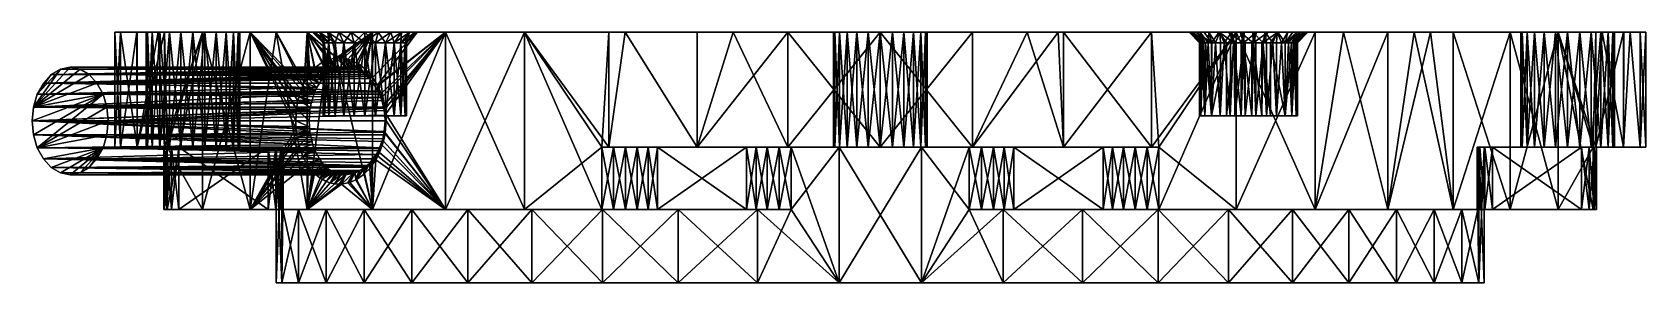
# Model space of a CAD drawing. Header units: inches. Extents: x -9200 to 7100, y -21 to 7100.
# Drawn here: x -81.4 to 73.5, y -21 to 3 of the extents above; entities that cross this region are included whole.
import ezdxf

# ---------------------------------------------------------------- set-up
doc = ezdxf.new("R2010")
doc.units = ezdxf.units.IN
doc.header["$MEASUREMENT"] = 0
doc.layers.get('0').update_dxf_attribs({"true_color": 0x1c59b1})

msp = doc.modelspace()

# ---------------------------------------------------------------- meshes
at = {"color": 254, "true_color": 0xcccccc}
mesh = msp.add_polyface(dxfattribs=at)
corners = [(-70.35, 3, 1.16), (-70.5, -8, 0), (-70.5, 3, 0), (-70.35, -8, -1.16), (-70.35, 3, -1.16), (-69.9, -8, -2.25), (-69.9, 3, -2.25), (-69.18, -8, -3.18), (-69.18, 3, -3.18), (-68.25, -8, -3.9), (-68.25, 3, -3.9), (-68.25, 3, 3.9), (-68.25, -8, 3.9), (-69.18, -8, 3.18), (-69.18, 3, 3.18), (-69.9, -8, 2.25), (-69.9, 3, 2.25), (-70.35, -8, 1.16), (-68.72, -8, 26.06), (-68.72, 3, 26.06), (-69.32, 3, 24.15), (-71.36, -8, 17.59), (-71.36, 3, 17.59), (-72.96, 3, 8.86), (-72.96, -8, 8.86), (-73.5, 3, 0), (-73.5, -8, 0), (-72.96, 3, -8.86), (-72.96, -8, -8.86), (-71.39, 3, -17.43), (-71.36, -8, -17.59), (-71.36, 3, -17.59), (-68.72, 3, -26.06), (-68.46, -8, -26.75), (-68.72, -8, -26.06), (-67.16, 3, 4.35), (-66, 3, 4.5), (-67.16, 3, -4.35), (-74.63, -2.93, 80.94), (-81.3, -4.17, 74.26), (-81.42, -5.5, 74.14), (-75.21, -1.86, 80.36), (-75.96, -1.04, 79.6), (-76.84, -0.53, 78.72), (-77.78, -0.35, 77.78), (-78.72, -0.53, 76.84), (-80.94, -2.93, 74.63), (-79.6, -1.04, 75.96), (-80.36, -1.86, 75.21), (-54.1, -2.3, 48.4), (-54.38, -2.93, 48.08), (-52.29, -0.53, 50.41), (-53.13, -1.06, 49.5), (-51.36, -0.35, 51.36)]
mesh.append_faces([[corners[k] for k in face] for face in [(0, 1, 2), (2, 1, 3), (2, 3, 4), (4, 3, 5), (4, 5, 6), (6, 5, 7), (6, 7, 8), (8, 7, 9), (8, 9, 10), (11, 12, 13), (11, 13, 14), (14, 13, 15), (14, 15, 16), (16, 15, 17), (16, 17, 0), (0, 17, 1), (18, 19, 20), (18, 20, 21), (20, 22, 21), (21, 22, 23), (21, 23, 24), (24, 23, 25), (24, 25, 26), (26, 25, 27), (26, 27, 28), (28, 27, 29), (28, 29, 30), (30, 29, 31), (30, 31, 32), (32, 33, 34), (32, 34, 30), (11, 23, 35), (35, 23, 22), (36, 22, 20), (11, 14, 23), (23, 14, 16), (23, 16, 25), (25, 16, 0), (6, 27, 4), (4, 27, 25), (4, 25, 2), (2, 25, 0), (37, 29, 10), (10, 29, 27), (10, 27, 8), (8, 27, 6), (38, 39, 40), (38, 41, 39), (39, 41, 42), (39, 42, 43), (43, 44, 39), (39, 44, 45), (39, 45, 46), (46, 45, 47), (46, 47, 48), (49, 46, 48), (46, 50, 39), (45, 51, 47), (47, 52, 48), (53, 45, 44)]], dxfattribs={"color": 254})
mesh = msp.add_polyface(dxfattribs=at)
corners = [(-67.34, -8, 21.39), (-58.78, -14, 12.83), (-67.34, -14, 21.39), (-67.34, -14, -21.39), (-58.78, -8, -12.83), (-67.34, -8, -21.39), (-68.06, -14, 22.3), (-68.06, -8, 22.3), (-68.55, -14, 23.34), (-68.55, -8, 23.34), (-68.46, -14, 26.75), (-53.2, -14, 23.11), (-65.08, -14, 34.16), (-68.75, -14, 25.63), (-68.78, -14, 24.47), (-65.08, -14, -34.16), (-53.2, -14, -23.11), (-68.46, -14, -26.75), (-68.75, -14, -25.63), (-68.06, -14, -22.3), (-68.55, -14, -23.34), (-68.78, -14, -24.47), (-68.46, -8, -26.75), (-68.55, -8, -23.34), (-68.06, -8, -22.3), (-63.75, -8, -3.9), (-64.84, -8, -4.35), (-66, -8, -4.5), (-67.16, -8, -4.35), (-67.16, -8, 4.35), (-66, -8, 4.5), (-58.78, -8, 12.83), (-64.84, -8, 4.35), (-63.75, -8, 3.9), (-68.46, -8, 26.75), (-65.08, 3, 34.16), (-60.49, -14, 41.75), (-60.49, 3, -41.75), (-60.49, -14, -41.75), (-65.08, 3, -34.16), (-47.63, -6.57, 54.75), (-74.14, -5.5, 81.42), (-74.26, -6.83, 81.3), (-48.4, -8.7, 54.1), (-74.63, -8.08, 80.94), (-75.21, -9.14, 80.36), (-48.08, -8.07, 54.38), (-75.96, -9.96, 79.6), (-49.5, -9.94, 53.13), (-76.84, -10.47, 78.72), (-50.41, -10.47, 52.29), (-80.36, -9.14, 75.21), (-53.85, -9.14, 48.7), (-53.84, -9.15, 48.7), (-53.52, -9.58, 49.07), (-53.32, -9.76, 49.29), (-79.6, -9.96, 75.96), (-53.13, -9.94, 49.51), (-54.38, -8.07, 48.08), (-54.29, -8.31, 48.19), (-80.94, -8.08, 74.63), (-54.26, -8.36, 48.22), (-53.85, -9.14, 48.7), (-54.5, -7.74, 47.94), (-81.3, -6.83, 74.26), (-54.56, -7.46, 47.86), (-81.42, -5.5, 74.14), (-54.82, -5.5, 47.54), (-54.8, -6.07, 47.57), (-54.76, -6.5, 47.63), (-54.73, -6.73, 47.66), (-54.71, -6.83, 47.69), (-54.76, -4.43, 47.63), (-54.76, -4.5, 47.62), (-47.66, -4.27, 54.73), (-74.26, -4.17, 81.3)]
mesh.append_faces([[corners[k] for k in face] for face in [(0, 1, 2), (3, 4, 5), (0, 2, 6), (0, 6, 7), (7, 6, 8), (7, 8, 9), (10, 11, 12), (10, 13, 11), (11, 13, 14), (11, 14, 8), (8, 6, 11), (11, 6, 2), (15, 16, 17), (17, 16, 18), (16, 3, 19), (19, 20, 16), (16, 20, 21), (16, 21, 18), (22, 17, 18), (23, 20, 19), (23, 19, 24), (24, 19, 3), (24, 3, 5), (4, 25, 26), (4, 26, 5), (5, 26, 27), (5, 27, 28), (0, 29, 30), (0, 30, 31), (30, 32, 31), (31, 32, 33), (34, 10, 12), (34, 12, 35), (35, 12, 36), (37, 38, 15), (39, 15, 17), (39, 17, 22), (40, 41, 42), (43, 44, 45), (44, 46, 42), (47, 48, 45), (49, 50, 47), (51, 52, 53), (53, 54, 51), (51, 54, 55), (56, 55, 57), (58, 59, 60), (60, 59, 61), (51, 61, 62), (51, 62, 52), (58, 60, 63), (63, 64, 65), (66, 67, 68), (68, 69, 66), (66, 69, 70), (64, 70, 71), (64, 71, 65), (66, 72, 73), (66, 73, 67), (41, 74, 75)]], dxfattribs={"color": 254})
mesh = msp.add_polyface(dxfattribs=at)
corners = [(-68.25, 3, -3.9), (-68.25, -8, -3.9), (-67.16, -8, -4.35), (-67.16, 3, -4.35), (-66, -8, -4.5), (-66, 3, -4.5), (-64.84, -8, -4.35), (-64.84, 3, -4.35), (-63.75, -8, -3.9), (-63.75, 3, -3.9), (-62.82, -8, -3.18), (-62.82, 3, -3.18), (-62.1, -8, -2.25), (-62.1, 3, -2.25), (-61.65, -8, -1.16), (-62.1, 3, 2.25), (-62.1, -8, 2.25), (-62.82, -8, 3.18), (-62.82, 3, 3.18), (-63.75, -8, 3.9), (-63.75, 3, 3.9), (-64.84, -8, 4.35), (-64.84, 3, 4.35), (-66, -8, 4.5), (-66, 3, 4.5), (-67.16, -8, 4.35), (-67.16, 3, 4.35), (-68.25, -8, 3.9), (-68.25, 3, 3.9), (-68.72, -8, 26.06), (-68.46, -8, 26.75), (-65.08, 3, 34.16), (-68.72, 3, 26.06), (-65.08, 3, -34.16), (-68.46, -8, -26.75), (-68.72, 3, -26.06), (-60.49, -14, 41.75), (-60.49, 3, 41.75), (-60.49, 3, -41.75), (-65.08, -14, -34.16), (-58, 3, -17.43), (-58, 3, 24.15), (-71.36, 3, 17.59), (-69.32, 3, 24.15), (-71.39, 3, -17.43), (-71.36, 3, -17.59), (-54.64, -3.8, 47.77), (-54.71, -4.17, 47.69), (-81.3, -4.17, 74.26), (-54.76, -4.43, 47.63), (-54.26, -2.64, 48.22), (-80.94, -2.93, 74.63), (-54.1, -2.3, 48.4), (-54.35, -2.83, 48.12), (-54.38, -2.93, 48.08), (-54.56, -3.54, 47.86), (-53.33, -1.22, 49.29), (-53.61, -1.53, 48.97), (-80.36, -1.86, 75.21), (-53.83, -1.88, 48.71), (-53.83, -1.88, 48.71), (-53.13, -1.06, 49.5), (-53.25, -1.14, 49.37), (-50.95, -0.38, 51.77), (-77.78, -0.35, 77.78), (-76.84, -0.53, 78.72), (-75.96, -1.04, 79.6), (-50.2, -0.61, 52.49), (-75.21, -1.86, 80.36), (-49.29, -1.24, 53.32), (-74.63, -2.93, 80.94), (-48.22, -2.64, 54.26), (-47.94, -3.26, 54.5), (-74.26, -4.17, 81.3)]
mesh.append_faces([[corners[k] for k in face] for face in [(0, 1, 2), (0, 2, 3), (3, 2, 4), (3, 4, 5), (5, 4, 6), (5, 6, 7), (7, 6, 8), (7, 8, 9), (9, 8, 10), (9, 10, 11), (11, 10, 12), (11, 12, 13), (13, 12, 14), (15, 16, 17), (15, 17, 18), (18, 17, 19), (18, 19, 20), (20, 19, 21), (20, 21, 22), (22, 21, 23), (22, 23, 24), (24, 23, 25), (24, 25, 26), (26, 25, 27), (26, 27, 28), (29, 30, 31), (31, 32, 29), (33, 34, 35), (31, 36, 37), (38, 39, 33), (5, 7, 40), (41, 20, 22), (7, 9, 40), (26, 42, 24), (24, 43, 22), (40, 33, 35), (3, 5, 44), (44, 5, 40), (44, 40, 45), (45, 40, 35), (22, 43, 41), (41, 43, 32), (41, 32, 31), (46, 47, 48), (48, 47, 49), (50, 51, 52), (50, 53, 51), (51, 53, 54), (48, 54, 55), (48, 55, 46), (56, 57, 58), (57, 59, 58), (58, 59, 60), (58, 60, 52), (58, 61, 62), (58, 62, 56), (63, 64, 65), (66, 67, 65), (68, 69, 66), (70, 71, 68), (72, 70, 73)]], dxfattribs={"color": 254})
mesh = msp.add_polyface(dxfattribs=at)
corners = [(-58.78, -8, 12.83), (-58.78, -14, 12.83), (-67.34, -8, 21.39), (-57.37, -8, 8.55), (-57.33, -14, 9.72), (-57.33, -8, 9.72), (-57.56, -14, 10.86), (-57.56, -8, 10.86), (-58.05, -14, 11.91), (-58.05, -8, 11.91), (-57.46, -8, -7.9), (-57.37, -8, -8.56), (-57.37, -14, -8.56), (-57.46, -8, 7.9), (-57.37, -14, 8.55), (-58.78, -8, -12.83), (-58.05, -14, -11.91), (-58.05, -8, -11.91), (-57.56, -14, -10.86), (-57.56, -8, -10.86), (-57.33, -14, -9.72), (-57.33, -8, -9.72), (-54.46, -10.41, 49.36), (-53.52, -9.58, 49.07), (-54.94, -9.81, 48.83), (-53.84, -9.15, 48.7), (-54.95, -9.79, 48.81), (-53.85, -9.14, 48.7), (-55.02, -9.67, 48.74), (-53.85, -9.14, 48.7), (-55.43, -8.92, 48.27), (-54.26, -8.36, 48.22), (-55.45, -8.87, 48.24), (-54.29, -8.31, 48.19), (-54.38, -8.07, 48.08), (-55.73, -8.13, 47.92), (-61.65, -8, 1.16), (-61.5, -8, 0), (-58, -8, 0), (-61.65, -8, -1.16), (-62.1, -8, -2.25), (-62.82, -8, -3.18), (-63.75, -8, -3.9), (-63.75, -8, 3.9), (-62.1, -8, 2.25), (-62.82, -8, 3.18), (-60.49, -14, 41.75), (-55.81, -7.81, 47.83), (-56, -7.04, 47.61), (-56.04, -6.68, 47.55), (-56.11, -6.19, 47.48), (-58, 3, -44.93), (-55.02, -14, -48.74), (-60.49, -14, -41.75), (-49.95, -10.24, 52.72), (-49.5, -9.94, 53.13), (-75.96, -9.96, 79.6), (-48.22, -8.36, 54.26), (-74.63, -8.08, 80.94), (-48.4, -8.7, 54.1), (-75.21, -9.14, 80.36), (-48.71, -9.12, 53.83), (-48.12, -8.17, 54.35), (-48.08, -8.07, 54.38), (-49.29, -9.78, 53.33), (-48.97, -9.47, 53.61), (-48.71, -9.12, 53.83), (-49.37, -9.86, 53.25), (-50.41, -10.47, 52.29), (-50.08, -10.33, 52.6), (-52.91, -10.14, 49.75), (-52.73, -10.25, 49.94), (-79.6, -9.96, 75.96), (-52.49, -10.39, 50.2), (-53.13, -9.94, 49.51)]
mesh.append_faces([[corners[k] for k in face] for face in [(0, 1, 2), (3, 4, 5), (5, 6, 7), (7, 8, 9), (9, 1, 0), (10, 11, 12), (13, 14, 3), (15, 16, 17), (17, 18, 19), (19, 20, 21), (21, 12, 11), (22, 23, 24), (24, 25, 26), (26, 25, 27), (26, 27, 28), (28, 27, 29), (28, 29, 30), (30, 29, 31), (30, 31, 32), (31, 33, 32), (32, 33, 34), (32, 34, 35), (36, 37, 38), (38, 37, 39), (38, 39, 10), (10, 39, 40), (10, 40, 11), (11, 40, 41), (11, 41, 21), (21, 41, 42), (21, 42, 19), (19, 42, 17), (17, 42, 15), (0, 43, 9), (9, 43, 7), (36, 38, 44), (44, 38, 13), (44, 13, 45), (45, 13, 3), (45, 3, 43), (43, 3, 5), (46, 35, 47), (47, 48, 46), (46, 48, 49), (46, 49, 50), (51, 52, 53), (54, 55, 56), (57, 58, 59), (59, 60, 61), (57, 62, 58), (58, 62, 63), (64, 65, 60), (60, 65, 66), (60, 66, 61), (60, 55, 67), (60, 67, 64), (56, 68, 69), (56, 69, 54), (70, 71, 72), (72, 71, 73), (72, 74, 70)]], dxfattribs={"color": 254})
mesh = msp.add_polyface(dxfattribs=at)
corners = [(-55.01, -1.35, 48.74), (-53.83, -1.88, 48.71), (-54.94, -1.23, 48.82), (-53.83, -1.88, 48.71), (-54.77, -0.96, 49.02), (-53.61, -1.53, 48.97), (-54.33, -0.46, 49.51), (-62.1, 3, -2.25), (-61.65, -8, -1.16), (-61.65, 3, -1.16), (-61.5, -8, 0), (-61.5, 3, 0), (-61.65, -8, 1.16), (-61.65, 3, 1.16), (-62.1, -8, 2.25), (-62.1, 3, 2.25), (-55.02, 3, 48.74), (-54.28, -0.41, 49.56), (-53.61, 0.1, 50.29), (-60.49, 3, 41.75), (-56.05, -4.32, 47.54), (-55.92, -3.55, 47.7), (-55.81, -3.19, 47.83), (-55.6, -2.49, 48.07), (-55.45, -2.14, 48.25), (-58, 3, 44.93), (-55.3, -1.8, 48.42), (-58, 3, 24.15), (-62.82, 3, 3.18), (-63.75, 3, 3.9), (-58, 3, -17.43), (-63.75, 3, -3.9), (-62.82, 3, -3.18), (-60.49, 3, -41.75), (-65.08, 3, -34.16), (-58, 3, -44.93), (-54.5, 3, -35.36), (-54.33, 3, -36.65), (-52, 3, -31.03), (-53.03, 3, -31.82), (-53.83, 3, -32.86), (-54.33, 3, -34.06), (-53.83, 3, -37.86), (-53.03, 3, -38.89), (-55.02, 3, -48.74), (-65.08, 3, 34.16), (-79.6, -1.04, 75.96), (-52.29, -0.53, 50.41), (-52.6, -0.67, 50.08), (-52.73, -0.76, 49.95), (-53.13, -1.06, 49.5), (-51.36, -0.35, 51.36), (-51.42, -0.35, 51.3), (-78.72, -0.53, 76.84), (-52.07, -0.46, 50.64), (-52.16, -0.48, 50.54), (-51.36, -0.35, 51.36), (-77.78, -0.35, 77.78), (-50.95, -0.38, 51.77), (-76.84, -0.53, 78.72), (-50.65, -0.47, 52.06), (-49.75, -0.86, 52.91), (-49.95, -0.75, 52.73), (-75.96, -1.04, 79.6), (-50.2, -0.61, 52.49), (-50.41, -0.55, 52.29), (-48.7, -1.85, 53.84), (-49.07, -1.42, 53.52), (-75.21, -1.86, 80.36), (-49.29, -1.24, 53.32), (-49.51, -1.06, 53.13)]
mesh.append_faces([[corners[k] for k in face] for face in [(0, 1, 2), (2, 1, 3), (2, 3, 4), (4, 5, 6), (7, 8, 9), (9, 10, 11), (11, 12, 13), (13, 14, 15), (2, 4, 16), (16, 4, 6), (16, 6, 17), (17, 18, 16), (19, 20, 21), (19, 21, 22), (22, 23, 19), (19, 23, 24), (19, 24, 25), (25, 24, 26), (25, 26, 16), (16, 26, 0), (16, 0, 2), (11, 13, 27), (27, 13, 15), (15, 28, 27), (27, 28, 29), (30, 7, 9), (30, 31, 32), (30, 32, 7), (33, 34, 30), (33, 30, 35), (35, 30, 36), (35, 36, 37), (30, 38, 39), (39, 40, 30), (30, 40, 41), (30, 41, 36), (37, 42, 35), (35, 42, 43), (35, 43, 44), (25, 27, 19), (19, 27, 45), (27, 30, 11), (11, 30, 9), (46, 47, 48), (48, 49, 46), (46, 49, 50), (51, 52, 53), (52, 54, 53), (53, 54, 55), (53, 55, 47), (51, 53, 56), (56, 57, 58), (58, 59, 60), (61, 62, 63), (63, 62, 64), (59, 64, 65), (59, 65, 60), (66, 67, 68), (68, 67, 69), (63, 69, 70), (63, 70, 61)]], dxfattribs={"color": 254})
mesh = msp.add_polyface(dxfattribs=at)
corners = [(-55.73, -8.13, 47.92), (-54.38, -8.07, 48.08), (-54.5, -7.74, 47.94), (-55.81, -7.81, 47.83), (-54.56, -7.46, 47.86), (-54.71, -6.83, 47.69), (-56, -7.04, 47.61), (-54.73, -6.73, 47.66), (-56.04, -6.68, 47.55), (-54.76, -6.5, 47.63), (-56.11, -6.19, 47.48), (-54.8, -6.07, 47.57), (-56.13, -5.5, 47.45), (-54.82, -5.5, 47.54), (-56.06, -4.36, 47.54), (-54.76, -4.5, 47.62), (-56.05, -4.32, 47.54), (-54.76, -4.43, 47.63), (-54.71, -4.17, 47.69), (-55.92, -3.55, 47.7), (-54.64, -3.8, 47.77), (-55.81, -3.19, 47.83), (-54.56, -3.54, 47.86), (-54.38, -2.93, 48.08), (-55.6, -2.49, 48.07), (-54.35, -2.83, 48.12), (-55.45, -2.14, 48.25), (-54.26, -2.64, 48.22), (-55.3, -1.8, 48.42), (-54.1, -2.3, 48.4), (-55.01, -1.35, 48.74), (-53.83, -1.88, 48.71), (-63.75, -8, 3.9), (-57.33, -8, 9.72), (-57.56, -8, 10.86), (-61.65, 3, -1.16), (-61.65, -8, -1.16), (-61.5, -8, 0), (-61.5, 3, 0), (-61.65, -8, 1.16), (-61.65, 3, 1.16), (-62.1, -8, 2.25), (-60.49, 3, 41.75), (-60.49, -14, 41.75), (-52.83, 3, -50.93), (-55.02, -14, -48.74), (-55.02, 3, -48.74), (-58, 3, -44.93), (-60.49, -14, -41.75), (-60.49, 3, -41.75), (-47.62, -6.51, 54.76), (-74.14, -5.5, 81.42), (-47.63, -6.57, 54.75), (-74.26, -6.83, 81.3), (-47.69, -6.83, 54.71), (-47.77, -7.2, 54.64), (-48.08, -8.07, 54.38), (-47.86, -7.46, 54.56), (-75.21, -1.86, 80.36), (-48.7, -1.86, 53.85), (-48.7, -1.85, 53.84), (-48.08, -2.93, 54.38), (-48.19, -2.69, 54.29), (-74.63, -2.93, 80.94), (-48.22, -2.64, 54.26), (-48.7, -1.86, 53.85), (-47.94, -3.26, 54.5), (-74.26, -4.17, 81.3), (-47.86, -3.53, 54.56), (-47.54, -5.5, 54.82), (-47.54, -5.5, 54.82), (-47.57, -4.93, 54.8), (-47.63, -4.49, 54.76), (-47.66, -4.27, 54.73), (-47.69, -4.17, 54.71)]
mesh.append_faces([[corners[k] for k in face] for face in [(0, 1, 2), (0, 2, 3), (2, 4, 3), (3, 4, 5), (3, 5, 6), (6, 5, 7), (6, 7, 8), (8, 7, 9), (8, 9, 10), (10, 9, 11), (10, 11, 12), (12, 11, 13), (12, 13, 14), (14, 13, 15), (14, 15, 16), (15, 17, 16), (16, 17, 18), (16, 18, 19), (19, 18, 20), (19, 20, 21), (20, 22, 21), (21, 22, 23), (21, 23, 24), (24, 23, 25), (24, 25, 26), (26, 25, 27), (26, 27, 28), (28, 27, 29), (28, 29, 30), (30, 29, 31), (32, 33, 34), (35, 36, 37), (38, 37, 39), (40, 39, 41), (12, 14, 42), (14, 16, 42), (42, 43, 10), (42, 10, 12), (44, 45, 46), (46, 45, 47), (47, 48, 49), (50, 51, 52), (52, 53, 54), (54, 53, 55), (53, 56, 57), (53, 57, 55), (58, 59, 60), (61, 62, 63), (63, 62, 64), (58, 64, 65), (58, 65, 59), (61, 63, 66), (66, 67, 68), (50, 69, 51), (51, 69, 70), (51, 70, 71), (71, 72, 51), (51, 72, 73), (67, 73, 74), (67, 74, 68)]], dxfattribs={"color": 254})
mesh = msp.add_polyface(dxfattribs=at)
corners = [(-51.5, -5, -38.82), (-51.5, 2, -38.82), (-52.33, 2, -38.18), (-52.33, -5, -38.18), (-52.96, 2, -37.36), (-52.96, -5, -37.36), (-53.36, 2, -36.39), (-53.36, -5, -36.39), (-53.5, 2, -35.36), (-53.5, -5, -35.36), (-53.36, 2, -34.32), (-53.36, -5, -34.32), (-52.96, 2, -33.36), (-52.96, -5, -33.36), (-52.33, 2, -32.53), (-52.33, -5, -32.53), (-51.5, 2, -31.89), (-51.5, -5, -31.89), (-50.53, 2, -31.49), (-54.77, -0.96, 49.02), (-53.83, -1.88, 48.71), (-53.61, -1.53, 48.97), (-54.33, -0.46, 49.51), (-53.33, -1.22, 49.29), (-54.28, -0.41, 49.56), (-53.25, -1.14, 49.37), (-53.13, -1.06, 49.5), (-53.61, 0.1, 50.29), (-52.73, -0.76, 49.95), (-53.56, 0.13, 50.33), (-52.6, -0.67, 50.08), (-52.29, -0.53, 50.41), (-53.01, 0.39, 50.91), (-52.16, -0.48, 50.54), (-52.81, 0.43, 51.12), (-52.07, -0.46, 50.64), (-52.2, 0.56, 51.74), (-51.42, -0.35, 51.3), (-51.97, 0.55, 51.97), (-51.36, -0.35, 51.36), (-51.54, 0.54, 52.4), (-51.36, -0.35, 51.36), (-50.95, -0.38, 51.77), (-51.12, 0.42, 52.8), (-50.79, 3, -40.18), (-52, 3, -39.69), (-53.03, 3, -38.89), (-53.83, 3, -37.86), (-54.33, 3, -36.65), (-54.5, 3, -35.36), (-54.33, 3, -34.06), (-53.83, 3, -32.86), (-53.03, 3, -31.82), (-52, 3, -31.03), (-55.02, 3, 48.74), (-48.74, 3, 55.02), (-58, 3, -17.43), (-48.2, 3, -30.53), (-49.5, 3, -30.36), (-50.79, 3, -30.53), (-55.02, 3, -48.74), (-52.83, 3, -50.93)]
mesh.append_faces([[corners[k] for k in face] for face in [(0, 1, 2), (3, 2, 4), (5, 4, 6), (7, 6, 8), (9, 8, 10), (11, 10, 12), (13, 12, 14), (15, 14, 16), (17, 16, 18), (19, 20, 21), (22, 21, 23), (22, 23, 24), (23, 25, 24), (24, 25, 26), (24, 26, 27), (27, 26, 28), (27, 28, 29), (28, 30, 29), (29, 30, 31), (29, 31, 32), (32, 31, 33), (32, 33, 34), (34, 33, 35), (34, 35, 36), (36, 35, 37), (36, 37, 38), (38, 37, 39), (38, 39, 40), (39, 41, 40), (40, 41, 42), (40, 42, 43), (1, 44, 45), (1, 45, 2), (2, 45, 46), (2, 46, 4), (4, 46, 47), (4, 47, 6), (6, 47, 48), (6, 48, 8), (8, 48, 49), (8, 49, 10), (10, 49, 50), (10, 50, 12), (12, 50, 51), (12, 51, 14), (14, 51, 52), (14, 52, 16), (16, 52, 53), (16, 53, 18), (54, 27, 29), (54, 29, 32), (32, 34, 54), (54, 34, 36), (54, 36, 55), (56, 57, 58), (58, 59, 56), (56, 59, 53), (60, 46, 45), (60, 45, 61), (61, 45, 44)]], dxfattribs={"color": 254})
mesh = msp.add_polyface(dxfattribs=at)
corners = [(-45.5, -5, -35.36), (-45.5, 2, -35.36), (-45.63, 2, -36.39), (-45.63, -5, -36.39), (-46.03, 2, -37.36), (-46.03, -5, -37.36), (-46.67, 2, -38.18), (-46.67, -5, -38.18), (-47.5, 2, -38.82), (-47.5, -5, -31.89), (-47.5, 2, -31.89), (-46.67, 2, -32.53), (-46.67, -5, -32.53), (-46.03, 2, -33.36), (-46.03, -5, -33.36), (-45.63, 2, -34.32), (-45.63, -5, -34.32), (-44.67, 3, -36.65), (-45.17, 3, -37.86), (-45.96, 3, -38.89), (-47, 3, -39.69), (-48.46, 2, -39.22), (-48.2, 3, -30.53), (-47, 3, -31.03), (-45.96, 3, -31.82), (-45.17, 3, -32.86), (-44.67, 3, -34.06), (-44.5, 3, -35.36), (-41.75, 3, 60.49), (-47.92, -2.86, 55.73), (-47.83, -3.18, 55.81), (-47.61, -3.95, 56), (-47.55, -4.32, 56.04), (-47.48, -4.8, 56.11), (-48.74, 3, 55.02), (-48.74, -1.33, 55.02), (-44.48, 3, 58.35), (-48.27, -2.07, 55.43), (-48.24, -2.13, 55.45), (-34.16, -14, 65.08), (-34.16, 3, 65.08), (-34.16, 3, -65.08), (-41.75, -14, -60.49), (-41.75, 3, -60.49), (-48.2, 3, -40.18), (-24.5, 3, -50.93), (-24.5, 3, -17.43), (-58, 3, -17.43), (-52.83, 3, -50.93), (-48.74, 3, -55.02), (-24.5, 3, 58.35), (-55.02, 3, 48.74), (-24.5, 3, 24.15), (-58, 3, 44.93), (-58, 3, 24.15)]
mesh.append_faces([[corners[k] for k in face] for face in [(0, 1, 2), (3, 2, 4), (5, 4, 6), (7, 6, 8), (9, 10, 11), (9, 11, 12), (12, 11, 13), (12, 13, 14), (14, 13, 15), (14, 15, 16), (16, 15, 1), (2, 17, 4), (4, 17, 18), (4, 18, 6), (6, 18, 19), (6, 19, 8), (8, 19, 20), (8, 20, 21), (10, 22, 23), (10, 23, 11), (11, 23, 24), (11, 24, 13), (13, 24, 25), (13, 25, 15), (15, 25, 26), (15, 26, 1), (1, 26, 27), (1, 27, 2), (2, 27, 17), (28, 29, 30), (30, 31, 28), (28, 31, 32), (28, 32, 33), (34, 35, 36), (36, 35, 37), (36, 37, 28), (28, 37, 38), (28, 38, 29), (28, 39, 40), (41, 42, 43), (44, 20, 45), (27, 26, 46), (46, 26, 25), (46, 25, 24), (20, 19, 45), (45, 19, 18), (45, 18, 17), (24, 23, 46), (46, 23, 22), (46, 22, 47), (48, 44, 45), (48, 45, 49), (49, 45, 43), (34, 36, 50), (50, 36, 28), (51, 52, 53), (53, 52, 54), (34, 52, 51), (52, 46, 54), (54, 46, 47), (27, 45, 17)]], dxfattribs={"color": 254})
mesh = msp.add_polyface(dxfattribs=at)
corners = [(-45.63, -5, -34.32), (-45.5, -5, -35.36), (-52.96, -5, -33.36), (-51.5, -5, -31.89), (-50.53, -5, -31.49), (-49.5, -5, -31.36), (-48.46, -5, -31.49), (-47.5, -5, -31.89), (-45.63, -5, -36.39), (-46.03, -5, -37.36), (-53.36, -5, -34.32), (-49.5, -5, -39.36), (-50.53, -5, -39.22), (-46.67, -5, -32.53), (-46.03, -5, -33.36), (-46.67, -5, -38.18), (-47.5, -5, -38.82), (-48.46, -5, -39.22), (-51.5, -5, -38.82), (-52.33, -5, -38.18), (-52.96, -5, -37.36), (-52.33, -5, -32.53), (-53.36, -5, -36.39), (-53.5, -5, -35.36), (-49.5, 2, -39.36), (-50.53, 2, -39.22), (-51.5, 2, -38.82), (-52.33, 2, -38.18), (-52.96, 2, -37.36), (-53.36, 2, -36.39), (-53.5, 2, -35.36), (-53.36, 2, -34.32), (-52.96, 2, -33.36), (-52.33, 2, -32.53), (-51.5, 2, -31.89), (-50.53, 2, -31.49), (-49.5, 2, -31.36), (-47.77, -7.2, 54.64), (-47.86, -7.46, 54.56), (-47.83, -7.81, 55.81), (-48.08, -8.07, 54.38), (-48.07, -8.52, 55.6), (-48.12, -8.17, 54.35), (-48.25, -8.86, 55.45), (-48.22, -8.36, 54.26), (-48.42, -9.21, 55.29), (-48.4, -8.7, 54.1), (-48.74, -9.65, 55.01), (-48.71, -9.12, 53.83), (-48.83, -9.78, 54.94), (-48.71, -9.12, 53.83), (-49.02, -10.05, 54.76), (-48.97, -9.47, 53.61), (-49.51, -10.54, 54.32), (-49.29, -9.78, 53.33), (-49.37, -9.86, 53.25), (-49.56, -10.59, 54.28), (-49.5, -9.94, 53.13), (-54.32, -10.53, 49.51), (-53.13, -9.94, 49.51), (-53.32, -9.76, 49.29), (-54.46, -10.41, 49.36), (-53.52, -9.58, 49.07), (-54.94, -9.81, 48.83), (-53.84, -9.15, 48.7), (-47.92, -2.86, 55.73), (-48.08, -2.93, 54.38), (-47.94, -3.26, 54.5), (-47.83, -3.18, 55.81), (-47.86, -3.53, 54.56), (-52.83, 3, -50.93), (-48.74, -14, -55.02), (-55.02, -14, -48.74)]
mesh.append_faces([[corners[k] for k in face] for face in [(0, 1, 2), (3, 4, 5), (2, 6, 7), (1, 8, 2), (2, 8, 9), (2, 9, 10), (9, 11, 12), (7, 13, 2), (2, 13, 14), (2, 14, 0), (11, 15, 16), (11, 16, 17), (12, 18, 9), (9, 18, 19), (9, 19, 20), (6, 2, 5), (5, 2, 21), (5, 21, 3), (20, 22, 9), (9, 22, 23), (9, 23, 10), (17, 24, 11), (11, 25, 12), (12, 26, 18), (18, 27, 19), (19, 28, 20), (20, 29, 22), (22, 30, 23), (23, 31, 10), (10, 32, 2), (2, 33, 21), (21, 34, 3), (3, 35, 4), (4, 36, 5), (37, 38, 39), (39, 38, 40), (39, 40, 41), (41, 40, 42), (41, 42, 43), (43, 42, 44), (43, 44, 45), (45, 44, 46), (45, 46, 47), (47, 46, 48), (47, 48, 49), (49, 48, 50), (49, 50, 51), (51, 50, 52), (51, 52, 53), (53, 52, 54), (54, 55, 56), (56, 55, 57), (58, 59, 60), (58, 60, 61), (61, 60, 62), (63, 62, 64), (65, 66, 67), (65, 67, 68), (67, 69, 68), (70, 71, 72)]], dxfattribs={"color": 254})
mesh = msp.add_polyface(dxfattribs=at)
corners = [(-39.59, -21, -42.39), (-33.45, -21, 47.38), (-39.59, -21, 42.39), (-44.99, -21, 36.6), (-49.56, -21, 30.14), (-53.2, -21, 23.11), (-44.99, -21, -36.6), (-46.03, -5, -37.36), (-46.67, -5, -38.18), (-49.5, -5, -39.36), (-33.45, -14, -47.38), (-39.59, -14, -42.39), (-44.99, -14, -36.6), (-49.56, -21, -30.14), (-49.56, -14, 30.14), (-44.99, -14, 36.6), (-39.59, -14, 42.39), (-33.45, -14, 47.38), (-45.63, -5, -34.32), (-45.5, 2, -35.36), (-45.5, -5, -35.36), (-45.63, 2, -36.39), (-45.63, -5, -36.39), (-46.03, 2, -37.36), (-46.67, 2, -38.18), (-47.5, 2, -38.82), (-47.5, -5, -38.82), (-34.16, -14, 65.08), (-41.75, -14, 60.49), (-48.74, -14, 55.02), (-47.45, -5.5, 56.13), (-47.54, -5.5, 54.82), (-47.54, -6.64, 56.06), (-47.62, -6.51, 54.76), (-47.54, -6.69, 56.05), (-47.63, -6.57, 54.75), (-47.69, -6.83, 54.71), (-47.7, -7.45, 55.92), (-47.77, -7.2, 54.64), (-47.83, -7.81, 55.81), (-47.83, -3.18, 55.81), (-47.86, -3.53, 54.56), (-47.69, -4.17, 54.71), (-47.61, -3.95, 56), (-47.66, -4.27, 54.73), (-47.55, -4.32, 56.04), (-47.63, -4.49, 54.76), (-47.48, -4.8, 56.11), (-47.57, -4.93, 54.8), (-47.54, -5.5, 54.82), (-41.75, -14, -60.49), (-48.74, -14, -55.02), (-55.02, -14, -48.74), (-48.07, -8.52, 55.6), (-48.25, -8.86, 55.45), (-48.42, -9.21, 55.29), (-41.75, 3, 60.49), (-34.16, 3, -65.08), (-34.16, -14, -65.08), (-41.75, 3, -60.49), (-48.74, 3, -55.02)]
mesh.append_faces([[corners[k] for k in face] for face in [(0, 1, 2), (0, 2, 3), (3, 4, 0), (0, 4, 5), (0, 5, 6), (7, 8, 9), (10, 0, 11), (11, 0, 6), (11, 6, 12), (12, 6, 13), (14, 3, 15), (15, 3, 2), (15, 2, 16), (16, 2, 1), (16, 1, 17), (18, 19, 20), (20, 21, 22), (22, 23, 7), (7, 24, 8), (8, 25, 26), (17, 27, 28), (17, 28, 16), (16, 28, 29), (16, 29, 15), (30, 31, 32), (32, 31, 33), (32, 33, 34), (33, 35, 34), (34, 35, 36), (34, 36, 37), (37, 36, 38), (37, 38, 39), (40, 41, 42), (40, 42, 43), (43, 42, 44), (43, 44, 45), (45, 44, 46), (45, 46, 47), (47, 46, 48), (47, 48, 30), (30, 48, 49), (30, 49, 31), (50, 10, 51), (51, 10, 11), (51, 11, 52), (52, 11, 12), (47, 30, 28), (28, 30, 32), (28, 32, 34), (34, 37, 28), (28, 37, 39), (28, 39, 53), (53, 54, 28), (28, 54, 55), (28, 55, 29), (47, 28, 56), (56, 28, 27), (57, 58, 50), (59, 50, 51), (59, 51, 60)]], dxfattribs={"color": 254})
mesh = msp.add_polyface(dxfattribs=at)
corners = [(-47.5, -5, -38.82), (-47.5, 2, -38.82), (-48.46, 2, -39.22), (-48.46, -5, -39.22), (-49.5, 2, -39.36), (-49.5, -5, -39.36), (-50.53, 2, -39.22), (-50.53, -5, -39.22), (-51.5, 2, -38.82), (-50.53, -5, -31.49), (-50.53, 2, -31.49), (-49.5, 2, -31.36), (-49.5, -5, -31.36), (-48.46, 2, -31.49), (-48.46, -5, -31.49), (-47.5, 2, -31.89), (-47.5, -5, -31.89), (-50.95, -0.38, 51.77), (-50.65, -0.47, 52.06), (-51.12, 0.42, 52.8), (-50.41, -0.55, 52.29), (-50.71, 0.31, 53.21), (-50.2, -0.61, 52.49), (-50.29, 0.09, 53.6), (-49.95, -0.75, 52.73), (-50.11, 0, 53.77), (-49.75, -0.86, 52.91), (-49.51, -1.06, 53.13), (-49.51, -0.47, 54.32), (-49.29, -1.24, 53.32), (-49.36, -0.59, 54.46), (-49.07, -1.42, 53.52), (-48.83, -1.19, 54.94), (-48.7, -1.85, 53.84), (-48.81, -1.21, 54.95), (-48.7, -1.86, 53.85), (-48.74, -1.33, 55.02), (-48.7, -1.86, 53.85), (-48.27, -2.07, 55.43), (-48.22, -2.64, 54.26), (-48.24, -2.13, 55.45), (-48.19, -2.69, 54.29), (-48.08, -2.93, 54.38), (-47.92, -2.86, 55.73), (-47, 3, -39.69), (-48.2, 3, -40.18), (-49.5, 3, -40.36), (-50.79, 3, -40.18), (-52, 3, -31.03), (-50.79, 3, -30.53), (-49.5, 3, -30.36), (-48.2, 3, -30.53), (-52.2, 0.56, 51.74), (-51.97, 0.55, 51.97), (-48.74, 3, 55.02), (-51.54, 0.54, 52.4), (-48.74, 3, -55.02), (-48.74, -14, -55.02), (-52.83, 3, -50.93)]
mesh.append_faces([[corners[k] for k in face] for face in [(0, 1, 2), (0, 2, 3), (3, 2, 4), (5, 4, 6), (7, 6, 8), (9, 10, 11), (12, 11, 13), (12, 13, 14), (14, 13, 15), (14, 15, 16), (17, 18, 19), (19, 18, 20), (19, 20, 21), (21, 20, 22), (21, 22, 23), (23, 22, 24), (23, 24, 25), (24, 26, 25), (25, 26, 27), (25, 27, 28), (28, 27, 29), (28, 29, 30), (30, 29, 31), (30, 31, 32), (32, 31, 33), (32, 33, 34), (34, 33, 35), (34, 35, 36), (36, 35, 37), (36, 37, 38), (38, 37, 39), (38, 39, 40), (39, 41, 40), (40, 41, 42), (40, 42, 43), (2, 44, 45), (2, 45, 4), (4, 45, 46), (4, 46, 6), (6, 46, 47), (6, 47, 8), (10, 48, 49), (10, 49, 11), (11, 49, 50), (11, 50, 13), (13, 50, 51), (13, 51, 15), (52, 53, 54), (54, 53, 55), (54, 55, 19), (19, 21, 54), (54, 21, 23), (54, 23, 25), (25, 28, 54), (54, 28, 30), (54, 30, 32), (32, 34, 54), (54, 34, 36), (56, 57, 58), (58, 47, 46), (46, 45, 58)]], dxfattribs={"color": 254})
mesh = msp.add_polyface(dxfattribs=at)
corners = [(-26.68, -21, 51.5), (-33.45, -21, 47.38), (-39.59, -21, -42.39), (-11.8, -21, 56.79), (-19.42, -21, 54.65), (-19.42, -14, -54.65), (-26.68, -21, -51.5), (-26.68, -14, -51.5), (-33.45, -21, -47.38), (-33.45, -14, -47.38), (-33.45, -14, 47.38), (-26.68, -14, 51.5), (-26.75, -14, 68.46), (-34.16, -14, 65.08), (-21.39, -14, 67.34), (-22.3, -14, 68.06), (-23.34, -14, 68.55), (-24.47, -14, 68.78), (-25.63, -14, 68.75), (-26.75, -8, 68.46), (-25.63, -8, 68.75), (-24.47, -8, 68.78), (-23.34, -8, 68.55), (-26.06, -8, 68.72), (-17.59, -8, 71.36), (-26.75, -8, -68.46), (-26.06, -8, -68.72), (-25.63, -8, -68.75), (-17.59, -8, -71.36), (-23.34, -8, -68.55), (-23.34, -14, -68.55), (-24.47, -14, -68.78), (-24.47, -8, -68.78), (-25.63, -14, -68.75), (-26.75, -14, -68.46), (-34.16, -14, -65.08), (-41.75, -14, -60.49), (-22.3, -14, -68.06), (-21.39, -14, -67.34), (-24.5, 3, 69.21), (-26.06, 3, 68.72), (-34.16, 3, 65.08), (-34.16, 3, -65.08), (-26.06, 3, -68.72), (-24.5, 3, -69.21), (-24.5, 3, -50.93), (-41.75, 3, -60.49), (-41.75, 3, 60.49), (-24.5, 3, 58.35), (-24.5, 3, 24.15), (-48.74, 3, 55.02), (-24.5, 3, -17.43), (-44.5, 3, -35.36)]
mesh.append_faces([[corners[k] for k in face] for face in [(0, 1, 2), (2, 3, 4), (2, 4, 0), (5, 6, 7), (7, 6, 8), (7, 8, 9), (9, 8, 2), (10, 1, 0), (10, 0, 11), (11, 0, 4), (12, 13, 11), (11, 13, 10), (11, 14, 15), (11, 15, 16), (16, 17, 11), (11, 17, 18), (11, 18, 12), (19, 12, 18), (19, 18, 20), (20, 18, 17), (20, 17, 21), (21, 17, 16), (21, 16, 22), (22, 16, 15), (23, 19, 20), (23, 20, 24), (25, 26, 27), (27, 26, 28), (29, 30, 31), (29, 31, 32), (32, 31, 33), (32, 33, 27), (27, 33, 34), (27, 34, 25), (35, 7, 36), (36, 7, 9), (35, 34, 7), (7, 34, 33), (7, 33, 31), (31, 30, 7), (7, 30, 37), (7, 37, 38), (25, 34, 35), (23, 39, 40), (23, 40, 19), (19, 40, 41), (26, 25, 42), (42, 43, 26), (26, 43, 44), (41, 13, 12), (41, 12, 19), (25, 35, 42), (44, 43, 45), (45, 43, 42), (45, 42, 46), (47, 41, 48), (48, 41, 40), (48, 40, 39), (48, 49, 50), (51, 45, 52)]], dxfattribs={"color": 254})
mesh = msp.add_polyface(dxfattribs=at)
corners = [(-39.59, -21, -42.39), (3.96, -21, 57.86), (-3.96, -21, 57.86), (-11.8, -21, 56.79), (-12.83, -8, 58.78), (-12.83, -14, 58.78), (-11.91, -14, 58.05), (-11.91, -8, 58.05), (-10.86, -14, 57.56), (-10.86, -8, 57.56), (-21.39, -14, 67.34), (-21.39, -8, 67.34), (-10.86, -8, -57.56), (-11.91, -14, -58.05), (-11.91, -8, -58.05), (-12.83, -14, -58.78), (-12.83, -8, -58.78), (-21.39, -8, -67.34), (-21.39, -14, -67.34), (-11.8, -14, -56.79), (-11.8, -21, -56.79), (-19.42, -21, -54.65), (-19.42, -14, -54.65), (-26.68, -21, -51.5), (-26.68, -14, 51.5), (-19.42, -21, 54.65), (-19.42, -14, 54.65), (-11.8, -14, 56.79), (-23.34, -8, 68.55), (-22.3, -14, 68.06), (-22.3, -8, 68.06), (-17.59, -8, 71.36), (-25.63, -8, 68.75), (-24.47, -8, 68.78), (-4.35, -8, 67.16), (-4.35, -8, 64.84), (-22.3, -8, -68.06), (-23.34, -8, -68.55), (-17.59, -8, -71.36), (-4.35, -8, -67.16), (-4.5, -8, -66), (-25.63, -8, -68.75), (-24.47, -8, -68.78), (-22.3, -14, -68.06), (-23.34, -14, -68.55), (-26.68, -14, -51.5), (-10.86, -14, -57.56), (-8.86, -8, 72.96), (-14.12, 3, 72), (-17.59, 3, 71.36), (-24.5, 3, 69.21), (-26.06, -8, 68.72), (-26.06, -8, -68.72), (-24.5, 3, -69.21), (-17.59, 3, -71.36), (-8.86, 3, -72.96), (-8.86, -8, -72.96), (-24.5, 3, -50.93), (-4.35, 3, -64.84), (-4.5, 3, -66), (-3.9, 3, 68.25), (-4.35, 3, 67.16), (-4.5, 3, 66), (-24.5, 3, 58.35)]
mesh.append_faces([[corners[k] for k in face] for face in [(0, 1, 2), (2, 3, 0), (4, 5, 6), (4, 6, 7), (7, 6, 8), (7, 8, 9), (5, 4, 10), (10, 4, 11), (12, 13, 14), (14, 13, 15), (14, 15, 16), (16, 15, 17), (17, 15, 18), (19, 20, 21), (19, 21, 22), (22, 21, 23), (24, 25, 26), (26, 25, 3), (26, 3, 27), (27, 8, 26), (26, 8, 6), (26, 6, 24), (24, 6, 5), (5, 10, 24), (28, 29, 30), (30, 29, 10), (30, 10, 11), (31, 28, 30), (31, 32, 33), (31, 33, 28), (30, 11, 31), (31, 11, 34), (35, 11, 4), (36, 37, 38), (36, 38, 17), (38, 39, 17), (17, 40, 16), (41, 38, 42), (42, 38, 37), (17, 18, 43), (17, 43, 36), (36, 43, 44), (36, 44, 37), (22, 45, 18), (18, 15, 22), (22, 15, 13), (22, 13, 19), (19, 13, 46), (47, 48, 31), (48, 49, 31), (31, 49, 50), (31, 50, 51), (52, 53, 38), (53, 54, 38), (38, 54, 55), (38, 55, 56), (57, 58, 53), (53, 59, 54), (48, 60, 49), (49, 61, 50), (50, 62, 63)]], dxfattribs={"color": 254})
mesh = msp.add_polyface(dxfattribs=at)
corners = [(-39.59, -21, -42.39), (11.8, -21, 56.79), (3.96, -21, 57.86), (39.59, -21, 42.39), (-33.45, -21, -47.38), (-26.68, -21, -51.5), (-10.86, -8, 57.56), (-10.86, -14, 57.56), (-9.72, -14, 57.33), (-9.72, -8, 57.33), (-8.56, -14, 57.37), (-8.56, -8, 57.37), (-8.56, -8, -57.37), (-8.56, -14, -57.37), (-9.72, -14, -57.33), (-9.72, -8, -57.33), (-10.86, -14, -57.56), (-10.86, -8, -57.56), (-11.91, -14, -58.05), (-11.8, -14, -56.79), (-3.96, -21, -57.86), (-11.8, -21, -56.79), (-11.8, -14, 56.79), (-11.8, -21, 56.79), (-3.96, -21, 57.86), (-3.96, -8, 57.86), (-3.96, -8, -57.86), (-21.39, -8, 67.34), (-4.5, -8, 66), (-4.35, -8, 67.16), (-2.25, -8, 69.9), (-8.86, -8, 72.96), (-3.18, -8, 69.18), (-17.59, -8, 71.36), (-3.9, -8, 68.25), (-2.25, -8, 62.1), (-3.18, -8, 62.82), (-3.9, -8, 63.75), (-4.35, -8, 64.84), (-12.83, -8, 58.78), (-11.91, -8, 58.05), (-2.25, -8, -69.9), (-8.86, -8, -72.96), (-1.16, -8, -70.35), (-3.18, -8, -69.18), (-3.9, -8, -68.25), (-17.59, -8, -71.36), (-4.35, -8, -67.16), (-21.39, -8, -67.34), (-4.5, -8, -66), (-4.35, -8, -64.84), (-12.83, -8, -58.78), (-3.9, -8, -63.75), (-11.91, -8, -58.05), (-3.18, -8, -62.82), (-4.5, 3, 66), (-4.35, 3, 64.84), (-3.9, 3, 68.25), (-4.35, 3, 67.16), (-4.5, 3, -66), (-4.35, 3, -67.16), (-4.35, 3, -64.84), (0, -8, 73.5), (-8.86, 3, 72.96)]
mesh.append_faces([[corners[k] for k in face] for face in [(0, 1, 2), (3, 0, 4), (3, 4, 5), (6, 7, 8), (6, 8, 9), (9, 8, 10), (9, 10, 11), (12, 13, 14), (12, 14, 15), (15, 14, 16), (15, 16, 17), (17, 16, 18), (19, 13, 20), (20, 21, 19), (22, 23, 10), (10, 23, 24), (10, 24, 11), (11, 24, 25), (26, 20, 13), (26, 13, 12), (10, 8, 22), (22, 8, 7), (27, 28, 29), (30, 31, 32), (33, 29, 31), (31, 29, 34), (31, 34, 32), (25, 35, 11), (11, 35, 36), (11, 36, 9), (9, 36, 37), (9, 37, 6), (28, 27, 38), (38, 39, 37), (37, 39, 40), (37, 40, 6), (41, 42, 43), (41, 44, 42), (42, 44, 45), (42, 45, 46), (46, 45, 47), (48, 47, 49), (49, 50, 51), (51, 50, 52), (51, 52, 53), (53, 52, 17), (54, 26, 12), (54, 12, 52), (52, 12, 15), (52, 15, 17), (14, 13, 19), (19, 16, 14), (55, 28, 38), (56, 38, 37), (57, 34, 29), (58, 29, 28), (59, 49, 47), (60, 47, 45), (61, 50, 49), (62, 63, 31)]], dxfattribs={"color": 254})
mesh = msp.add_polyface(dxfattribs=at)
corners = [(-26.68, -21, -51.5), (-19.42, -21, -54.65), (39.59, -21, 42.39), (19.42, -21, 54.65), (-39.59, -21, -42.39), (26.68, -21, 51.5), (11.8, -21, 56.79), (-11.8, -21, -56.79), (-3.96, -8, 57.86), (-3.96, -21, 57.86), (3.96, -21, 57.86), (3.96, -8, 57.86), (8.55, -14, 57.37), (8.55, -8, -57.37), (3.96, -21, -57.86), (3.96, -8, -57.86), (-3.96, -21, -57.86), (-3.96, -8, -57.86), (-1.16, -8, 70.35), (0, -8, 73.5), (-2.25, -8, 69.9), (-8.86, -8, 72.96), (0, -8, 70.5), (1.16, -8, 70.35), (8.86, -8, 72.96), (2.25, -8, 69.9), (2.25, -8, 62.1), (1.16, -8, 61.65), (0, -8, 61.5), (3.18, -8, 62.82), (8.55, -8, 57.37), (3.9, -8, 63.75), (3.18, -8, 69.18), (3.9, -8, 68.25), (-1.16, -8, 61.65), (-2.25, -8, 62.1), (3.18, -8, -69.18), (2.25, -8, -69.9), (8.86, -8, -72.96), (-1.16, -8, -70.35), (-8.86, -8, -72.96), (0, -8, -73.5), (0, -8, -70.5), (0, -8, -61.5), (-1.16, -8, -61.65), (-2.25, -8, -62.1), (1.16, -8, -70.35), (1.16, -8, -61.65), (2.25, -8, -62.1), (3.18, -8, -62.82), (9.72, -8, -57.33), (3.9, -8, -63.75), (-3.18, -8, -62.82), (3.9, -8, -68.25), (-3.9, 3, 63.75), (-3.9, -8, 63.75), (-3.18, -8, 62.82), (-3.18, 3, 62.82), (-2.25, 3, 62.1), (-1.16, 3, 61.65), (0, 3, 61.5), (1.16, 3, 61.65), (2.25, 3, 62.1), (2.25, 3, 69.9), (1.16, 3, 70.35), (0, 3, 70.5), (-1.16, 3, 70.35), (-2.25, 3, 69.9), (-3.18, -8, 69.18), (-3.18, 3, 69.18), (-3.9, -8, 68.25), (-3.9, 3, -68.25), (-3.9, -8, -68.25), (-3.18, -8, -69.18), (-3.18, 3, -69.18), (-2.25, -8, -69.9), (-2.25, 3, -69.9), (-3.18, 3, -62.82), (-3.9, -8, -63.75), (-3.9, 3, -63.75), (-4.35, -8, -64.84)]
mesh.append_faces([[corners[k] for k in face] for face in [(0, 1, 2), (3, 4, 5), (3, 6, 4), (1, 7, 2), (8, 9, 10), (8, 10, 11), (11, 10, 12), (13, 14, 15), (15, 14, 16), (15, 16, 17), (18, 19, 20), (20, 19, 21), (18, 22, 19), (19, 22, 23), (19, 23, 24), (24, 23, 25), (26, 27, 11), (11, 27, 28), (11, 28, 8), (26, 11, 29), (29, 11, 30), (29, 30, 31), (25, 32, 24), (24, 32, 33), (28, 34, 8), (8, 34, 35), (36, 37, 38), (39, 40, 41), (39, 41, 42), (43, 15, 44), (44, 15, 17), (44, 17, 45), (38, 37, 41), (41, 37, 46), (41, 46, 42), (43, 47, 15), (15, 47, 48), (15, 48, 13), (13, 48, 49), (50, 49, 51), (45, 17, 52), (38, 53, 36), (54, 55, 56), (57, 56, 35), (58, 35, 34), (59, 34, 28), (60, 28, 27), (61, 27, 26), (62, 26, 29), (63, 25, 23), (64, 23, 22), (65, 22, 18), (66, 18, 20), (67, 20, 68), (69, 68, 70), (71, 72, 73), (74, 73, 75), (76, 75, 39), (77, 52, 78), (79, 78, 80)]], dxfattribs={"color": 254})
mesh = msp.add_polyface(dxfattribs=at)
corners = [(-4.35, 3, 67.16), (-4.5, -8, 66), (-4.5, 3, 66), (-4.35, -8, 64.84), (-4.35, 3, 64.84), (-3.9, -8, 63.75), (-3.9, 3, 63.75), (-3.18, -8, 62.82), (-3.18, 3, 62.82), (-2.25, -8, 62.1), (-2.25, 3, 62.1), (-1.16, -8, 61.65), (-1.16, 3, 61.65), (0, 3, 70.5), (-1.16, -8, 70.35), (-1.16, 3, 70.35), (-2.25, -8, 69.9), (-2.25, 3, 69.9), (-3.18, -8, 69.18), (-3.18, 3, 69.18), (-3.9, -8, 68.25), (-3.9, 3, 68.25), (-4.35, -8, 67.16), (-4.35, 3, -64.84), (-4.5, -8, -66), (-4.5, 3, -66), (-4.35, -8, -67.16), (-4.35, 3, -67.16), (-3.9, -8, -68.25), (-3.9, 3, -68.25), (-3.18, -8, -69.18), (-3.18, 3, -69.18), (-2.25, -8, -69.9), (-2.25, 3, -69.9), (-1.16, -8, -70.35), (-1.16, 3, -70.35), (0, 3, -61.5), (-1.16, -8, -61.65), (-1.16, 3, -61.65), (-2.25, -8, -62.1), (-2.25, 3, -62.1), (-3.18, -8, -62.82), (-3.18, 3, -62.82), (-3.9, -8, -63.75), (-3.9, 3, -63.75), (-4.35, -8, -64.84), (0, -8, 73.5), (0, 3, 73.5), (-8.86, 3, 72.96), (-8.86, -8, 72.96), (-14.12, 3, 72), (-8.86, -8, -72.96), (-8.86, 3, -72.96), (0, 3, -73.5), (0, -8, -73.5), (-24.5, 3, -50.93), (17.07, 3, -50.93), (-24.5, 3, -69.21), (-17.59, 3, -71.36), (-24.5, 3, 58.35), (-17.59, 3, 71.36), (-24.5, 3, 69.21), (0, 3, 61.5), (17.07, 3, 58.35), (8.86, 3, 72.96), (17.07, 3, 24.15), (-24.5, 3, 24.15), (17.07, 3, -17.43), (-24.5, 3, -17.43)]
mesh.append_faces([[corners[k] for k in face] for face in [(0, 1, 2), (2, 3, 4), (4, 5, 6), (6, 7, 8), (8, 9, 10), (10, 11, 12), (13, 14, 15), (15, 16, 17), (17, 18, 19), (19, 20, 21), (21, 22, 0), (23, 24, 25), (25, 26, 27), (27, 28, 29), (29, 30, 31), (31, 32, 33), (33, 34, 35), (36, 37, 38), (38, 37, 39), (38, 39, 40), (40, 39, 41), (40, 41, 42), (42, 43, 44), (44, 45, 23), (46, 47, 48), (49, 48, 50), (51, 52, 53), (51, 53, 54), (31, 33, 52), (52, 33, 53), (53, 33, 35), (40, 42, 55), (56, 36, 55), (55, 36, 38), (55, 38, 40), (42, 44, 55), (55, 44, 23), (57, 23, 25), (58, 25, 27), (58, 27, 52), (52, 27, 29), (52, 29, 31), (15, 17, 50), (15, 50, 13), (10, 59, 8), (8, 59, 6), (17, 19, 50), (50, 19, 21), (60, 21, 0), (61, 0, 2), (59, 2, 4), (59, 4, 6), (10, 12, 59), (59, 12, 62), (59, 62, 63), (50, 48, 47), (64, 50, 47), (59, 65, 66), (66, 67, 68), (68, 56, 55)]], dxfattribs={"color": 254})
mesh = msp.add_polyface(dxfattribs=at)
corners = [(-1.16, 3, 61.65), (0, -8, 61.5), (0, 3, 61.5), (1.16, -8, 61.65), (1.16, 3, 61.65), (2.25, -8, 62.1), (2.25, 3, 62.1), (3.18, -8, 62.82), (3.18, 3, 62.82), (3.9, -8, 63.75), (3.9, 3, 63.75), (4.35, -8, 64.84), (4.35, 3, 64.84), (4.5, -8, 66), (4.5, 3, 66), (4.35, -8, 67.16), (4.35, 3, 67.16), (3.9, -8, 68.25), (3.9, 3, 68.25), (3.18, -8, 69.18), (3.18, 3, 69.18), (2.25, -8, 69.9), (2.25, 3, 69.9), (1.16, -8, 70.35), (1.16, 3, 70.35), (0, -8, 70.5), (0, 3, 70.5), (-1.16, 3, -70.35), (-1.16, -8, -70.35), (0, -8, -70.5), (0, 3, -70.5), (1.16, -8, -70.35), (1.16, 3, -70.35), (2.25, -8, -69.9), (2.25, 3, -69.9), (3.18, -8, -69.18), (3.18, 3, -69.18), (3.9, -8, -68.25), (3.9, 3, -68.25), (4.35, -8, -67.16), (4.35, 3, -67.16), (4.5, -8, -66), (4.5, 3, -66), (4.35, -8, -64.84), (4.35, 3, -64.84), (3.9, -8, -63.75), (3.9, 3, -63.75), (3.18, -8, -62.82), (3.18, 3, -62.82), (2.25, -8, -62.1), (2.25, 3, -62.1), (1.16, -8, -61.65), (1.16, 3, -61.65), (0, -8, -61.5), (0, 3, -61.5), (-1.16, -8, -61.65), (8.86, -8, 72.96), (0, 3, 73.5), (0, -8, 73.5), (0, -8, -73.5), (0, 3, -73.5), (8.86, 3, -72.96), (14.12, 3, 72), (-14.12, 3, 72), (8.86, 3, 72.96), (17.07, 3, 58.35), (17.07, 3, 24.15), (-24.5, 3, 58.35), (17.07, 3, -17.43), (-24.5, 3, 24.15), (17.07, 3, -50.93), (-24.5, 3, -17.43)]
mesh.append_faces([[corners[k] for k in face] for face in [(0, 1, 2), (2, 3, 4), (4, 5, 6), (6, 7, 8), (8, 7, 9), (8, 9, 10), (10, 9, 11), (10, 11, 12), (12, 11, 13), (12, 13, 14), (14, 13, 15), (14, 15, 16), (16, 15, 17), (16, 17, 18), (18, 17, 19), (18, 19, 20), (20, 19, 21), (20, 21, 22), (22, 23, 24), (24, 25, 26), (27, 28, 29), (27, 29, 30), (30, 29, 31), (30, 31, 32), (32, 31, 33), (32, 33, 34), (34, 33, 35), (34, 35, 36), (36, 35, 37), (36, 37, 38), (38, 37, 39), (38, 39, 40), (40, 39, 41), (40, 41, 42), (42, 41, 43), (42, 43, 44), (44, 43, 45), (44, 45, 46), (46, 45, 47), (46, 47, 48), (48, 47, 49), (48, 49, 50), (50, 49, 51), (50, 51, 52), (52, 51, 53), (52, 53, 54), (54, 53, 55), (56, 57, 58), (59, 60, 61), (34, 61, 32), (32, 61, 60), (32, 60, 30), (60, 27, 30), (34, 36, 61), (61, 36, 38), (24, 26, 62), (62, 26, 63), (62, 63, 64), (65, 66, 67), (66, 68, 69), (68, 70, 71)]], dxfattribs={"color": 254})
mesh = msp.add_polyface(dxfattribs=at)
corners = [(8.86, -8, 72.96), (3.9, -8, 68.25), (17.59, -8, 71.36), (4.35, -8, 67.16), (10.86, -8, 57.56), (11.91, -8, 58.05), (3.9, -8, 63.75), (12.83, -8, 58.78), (4.5, -8, 66), (21.39, -8, 67.34), (22.3, -8, 68.06), (23.34, -8, 68.55), (24.47, -8, 68.78), (21.39, -8, -67.34), (4.5, -8, -66), (4.35, -8, -67.16), (8.55, -8, -57.37), (3.18, -8, -62.82), (9.72, -8, -57.33), (3.9, -8, -63.75), (10.86, -8, -57.56), (4.35, -8, -64.84), (12.83, -8, -58.78), (11.91, -8, -58.05), (24.47, -8, -68.78), (23.34, -8, -68.55), (17.59, -8, -71.36), (22.3, -8, -68.06), (8.86, -8, -72.96), (26.06, -8, 68.72), (17.59, 3, 71.36), (17.07, 3, 71.46), (14.12, 3, 72), (8.86, 3, 72.96), (0, 3, 73.5), (0, -8, -73.5), (8.86, 3, -72.96), (17.07, 3, -71.46), (17.59, 3, -71.36), (26.06, 3, -68.72), (4.5, 3, -66), (4.35, 3, -64.84), (17.07, 3, -50.93), (3.9, 3, -63.75), (3.18, 3, -62.82), (2.25, 3, -62.1), (3.9, 3, -68.25), (4.35, 3, -67.16), (1.16, 3, -61.65), (0, 3, -61.5), (26.06, 3, 68.72), (17.07, 3, 58.35), (3.9, 3, 68.25), (4.35, 3, 67.16), (4.5, 3, 66), (3.18, 3, 69.18), (2.25, 3, 69.9), (1.16, 3, 70.35), (4.35, 3, 64.84), (2.25, 3, 62.1), (3.18, 3, 62.82), (3.9, 3, 63.75), (0, 3, 61.5), (1.16, 3, 61.65), (29.73, 3, 47.89), (17.07, 3, 24.15)]
mesh.append_faces([[corners[k] for k in face] for face in [(0, 1, 2), (2, 1, 3), (4, 5, 6), (6, 5, 7), (8, 7, 9), (8, 9, 3), (3, 9, 2), (2, 9, 10), (2, 10, 11), (12, 2, 11), (13, 14, 15), (16, 17, 18), (18, 19, 20), (14, 13, 21), (21, 13, 22), (19, 22, 23), (19, 23, 20), (24, 25, 26), (26, 25, 27), (27, 13, 26), (26, 13, 15), (26, 15, 28), (29, 30, 2), (30, 31, 2), (2, 31, 32), (2, 32, 0), (32, 33, 0), (0, 33, 34), (35, 36, 28), (28, 36, 37), (28, 37, 26), (26, 37, 38), (26, 38, 39), (40, 41, 42), (41, 43, 42), (42, 43, 44), (42, 44, 45), (36, 46, 37), (37, 46, 47), (45, 48, 42), (42, 48, 49), (47, 40, 37), (37, 40, 42), (37, 42, 38), (38, 42, 39), (30, 50, 51), (52, 32, 53), (53, 32, 31), (53, 31, 54), (52, 55, 32), (32, 55, 56), (32, 56, 57), (30, 51, 31), (31, 51, 58), (31, 58, 54), (59, 60, 51), (51, 60, 61), (51, 61, 58), (51, 62, 63), (51, 63, 59), (51, 64, 65)]], dxfattribs={"color": 254})
mesh = msp.add_polyface(dxfattribs=at)
corners = [(39.59, -21, 42.39), (11.8, -21, -56.79), (19.42, -21, -54.65), (26.68, -21, -51.5), (34.65, -5, 44.79), (31.18, -5, 46.79), (30.78, -5, 47.76), (32.65, -5, 45.33), (31.82, -5, 45.96), (30.78, -5, 49.83), (30.65, -5, 48.79), (19.42, -14, 54.65), (26.68, -21, 51.5), (26.68, -14, 51.5), (33.45, -21, 47.38), (33.45, -14, 47.38), (26.68, -14, -51.5), (33.45, -14, -47.38), (33.45, -21, -47.38), (32.18, 2, 45.64), (31.5, 2, 46.32), (31, 2, 47.15), (30.71, 2, 48.07), (30.66, 2, 49.03), (26.75, -8, 68.46), (26.06, -8, 68.72), (25.63, -8, 68.75), (17.59, -8, 71.36), (24.47, -8, 68.78), (22.3, -8, 68.06), (22.3, -14, 68.06), (23.34, -14, 68.55), (23.34, -8, 68.55), (24.47, -14, 68.78), (25.63, -14, 68.75), (26.75, -14, 68.46), (34.16, -14, 65.08), (21.39, -14, 67.34), (25.63, -14, -68.75), (26.75, -14, -68.46), (34.16, -14, -65.08), (21.39, -14, -67.34), (22.3, -14, -68.06), (23.34, -14, -68.55), (24.47, -14, -68.78), (26.75, -8, -68.46), (25.63, -8, -68.75), (24.47, -8, -68.78), (23.34, -8, -68.55), (22.3, -8, -68.06), (17.59, -8, -71.36), (26.06, -8, -68.72), (34.16, 3, 65.08), (26.06, 3, -68.72), (34.16, 3, -65.08)]
mesh.append_faces([[corners[k] for k in face] for face in [(0, 1, 2), (0, 2, 3), (4, 5, 6), (5, 7, 8), (9, 4, 10), (10, 4, 6), (11, 12, 13), (13, 12, 14), (13, 14, 15), (2, 16, 3), (3, 16, 17), (3, 17, 18), (7, 19, 8), (8, 20, 5), (5, 21, 6), (6, 22, 10), (10, 23, 9), (24, 25, 26), (26, 25, 27), (26, 27, 28), (29, 30, 31), (29, 31, 32), (32, 31, 33), (32, 33, 28), (28, 33, 34), (28, 34, 26), (26, 34, 35), (26, 35, 24), (13, 36, 35), (35, 34, 13), (13, 34, 33), (13, 33, 31), (31, 30, 13), (13, 30, 37), (13, 37, 11), (38, 39, 16), (16, 39, 40), (16, 40, 17), (16, 41, 42), (42, 43, 16), (16, 43, 44), (16, 44, 38), (45, 39, 38), (45, 38, 46), (46, 38, 44), (46, 44, 47), (47, 44, 43), (47, 43, 48), (48, 43, 42), (48, 42, 49), (47, 50, 46), (46, 50, 51), (46, 51, 45), (24, 35, 36), (25, 24, 52), (53, 45, 51), (53, 51, 50), (24, 36, 52), (54, 40, 39), (54, 39, 45)]], dxfattribs={"color": 254})
mesh = msp.add_polyface(dxfattribs=at)
corners = [(32.18, 2, 45.64), (31.84, 2, 45.98), (31.82, -5, 45.96), (31.5, 2, 46.32), (31.21, 2, 46.81), (31.18, -5, 46.79), (31, 2, 47.15), (30.81, 2, 47.76), (30.78, -5, 47.76), (30.71, 2, 48.07), (30.67, 2, 48.79), (30.65, -5, 48.79), (30.66, 2, 49.03), (30.8, 2, 49.82), (30.78, -5, 49.83), (30.83, 2, 49.98), (31.18, -5, 50.79), (31.82, 2, 51.62), (31.82, -5, 51.62), (31.23, 2, 50.86), (31.19, 2, 50.79), (33.23, 2, 53.03), (30.37, 3, 51.38), (31.11, 3, 52.33), (29.87, 3, 50.28), (29.66, 3, 49.09), (29.73, 3, 47.89), (30.09, 3, 46.74), (30.71, 3, 45.71), (31.56, 3, 44.85), (32.6, 3, 44.23), (32.53, 3, 53.74), (34.16, 3, 65.08), (26.06, 3, 68.72), (26.06, -8, 68.72), (17.59, 3, 71.36), (34.16, 3, -65.08), (26.75, -8, -68.46), (26.06, 3, -68.72), (17.07, 3, -50.93), (41.75, 3, -60.49), (17.07, 3, 58.35), (17.07, 3, 24.15), (33.75, 3, 43.87), (44.48, 3, 58.35), (35.76, 3, 55.2), (34.57, 3, 54.98), (33.48, 3, 54.48), (41.75, 3, 60.49), (51.28, 3, -17.43), (17.07, 3, -17.43), (51.28, 3, -50.93)]
mesh.append_faces([[corners[k] for k in face] for face in [(0, 1, 2), (2, 1, 3), (3, 4, 5), (5, 4, 6), (6, 7, 8), (8, 7, 9), (9, 10, 11), (11, 10, 12), (12, 13, 14), (14, 13, 15), (14, 15, 16), (17, 18, 19), (19, 18, 16), (19, 16, 20), (20, 16, 15), (21, 18, 17), (22, 23, 17), (17, 19, 22), (22, 19, 20), (22, 20, 24), (20, 15, 24), (24, 15, 13), (24, 13, 25), (13, 12, 25), (25, 12, 10), (25, 10, 26), (10, 9, 26), (26, 9, 7), (26, 7, 27), (7, 6, 27), (27, 6, 4), (27, 4, 28), (28, 4, 3), (28, 3, 29), (3, 1, 29), (29, 1, 0), (29, 0, 30), (31, 17, 23), (32, 33, 34), (34, 33, 35), (36, 37, 38), (39, 40, 36), (39, 36, 38), (24, 25, 41), (24, 41, 22), (26, 27, 42), (42, 27, 28), (42, 28, 29), (29, 30, 42), (42, 30, 43), (44, 45, 41), (41, 45, 46), (41, 46, 47), (47, 31, 41), (41, 31, 23), (41, 23, 22), (41, 33, 32), (41, 32, 48), (25, 26, 41), (42, 49, 50), (50, 51, 39)]], dxfattribs={"color": 254})
mesh = msp.add_polyface(dxfattribs=at)
corners = [(37.48, 2, 45.96), (36.72, 2, 45.37), (37.48, -5, 45.96), (36.64, 2, 45.33), (36.65, -5, 45.33), (35.84, 2, 44.97), (35.68, 2, 44.94), (35.68, -5, 44.93), (35.82, 2, 54.2), (36.06, 2, 54.18), (36.06, -5, 54.2), (36.78, 2, 54.14), (37.09, 2, 54.04), (37.1, -5, 54.07), (37.7, 2, 53.85), (38.05, 2, 53.64), (38.06, -5, 53.67), (38.53, 2, 53.35), (38.87, 2, 53.01), (38.89, -5, 53.03), (39.21, 2, 52.67), (39.5, 2, 52.19), (39.53, -5, 52.2), (38.89, 2, 47.38), (38.89, -5, 47.38), (39.49, 2, 48.14), (39.53, -5, 48.2), (39.52, 2, 48.21), (32.18, 2, 45.64), (32.66, 2, 45.35), (32.6, 3, 44.23), (33.01, 2, 45.14), (33.75, 3, 43.87), (33.62, 2, 44.95), (33.93, 2, 44.86), (34.95, 3, 43.8), (34.65, 2, 44.81), (34.89, 2, 44.8), (36.14, 3, 44.02), (37.23, 3, 44.51), (38.18, 3, 45.25), (33.23, 2, 53.03), (31.82, 2, 51.62), (32.53, 3, 53.74), (40, 3, 53.29), (39.15, 3, 54.14), (38.11, 3, 54.76), (36.96, 3, 55.12), (35.76, 3, 55.2), (34.57, 3, 54.98), (35.03, 2, 54.05), (34.87, 2, 54.02), (33.48, 3, 54.48), (33.99, 2, 53.63), (34.07, 2, 53.66), (39.6, 3, 46.67), (41.75, 3, 60.49), (44.48, 3, 58.35), (17.07, 3, 58.35), (17.07, 3, -50.93), (51.28, 3, -52.47), (48.74, 3, -55.02), (41.75, 3, -60.49), (17.07, 3, 24.15), (51.28, 3, 24.15)]
mesh.append_faces([[corners[k] for k in face] for face in [(0, 1, 2), (1, 3, 4), (4, 3, 5), (5, 6, 7), (8, 9, 10), (10, 9, 11), (11, 12, 13), (13, 12, 14), (14, 15, 16), (16, 15, 17), (17, 18, 19), (19, 18, 20), (20, 21, 22), (23, 24, 25), (25, 26, 27), (0, 24, 23), (28, 29, 30), (30, 29, 31), (30, 31, 32), (31, 33, 32), (32, 33, 34), (32, 34, 35), (34, 36, 35), (35, 36, 37), (35, 37, 38), (37, 6, 38), (38, 6, 5), (38, 5, 39), (0, 40, 1), (1, 40, 39), (1, 39, 3), (3, 39, 5), (41, 42, 43), (44, 20, 18), (44, 18, 45), (45, 18, 17), (45, 17, 46), (17, 15, 46), (46, 15, 14), (46, 14, 47), (14, 12, 47), (47, 12, 11), (47, 11, 48), (11, 9, 48), (48, 9, 8), (48, 8, 49), (8, 50, 49), (49, 50, 51), (49, 51, 52), (41, 43, 53), (53, 43, 52), (53, 52, 54), (54, 52, 51), (55, 40, 23), (23, 40, 0), (56, 57, 58), (59, 60, 61), (61, 62, 59), (63, 32, 64), (57, 47, 48)]], dxfattribs={"color": 254})
mesh = msp.add_polyface(dxfattribs=at)
corners = [(39.53, -5, 52.2), (39.5, 2, 52.19), (39.71, 2, 51.85), (39.9, 2, 51.23), (39.93, -5, 51.24), (40, 2, 50.93), (40.04, 2, 50.2), (40.06, -5, 50.2), (40.06, 2, 49.96), (39.91, 2, 49.17), (39.93, -5, 49.17), (39.88, 2, 49.01), (39.52, 2, 48.21), (39.53, -5, 48.2), (40.34, 3, 47.62), (39.6, 3, 46.67), (38.89, 2, 47.38), (39.49, 2, 48.14), (40.84, 3, 48.72), (41.05, 3, 49.9), (40.98, 3, 51.11), (40.62, 3, 52.26), (40, 3, 53.29), (39.21, 2, 52.67), (41.75, 3, 60.49), (41.75, -14, 60.49), (44.48, 3, 58.35), (48.74, -14, 55.02), (48.74, 3, 55.02), (51.28, 3, 52.47), (55.02, -14, 48.74), (55.02, 3, 48.74), (60.49, 3, -41.75), (55.02, -14, -48.74), (55.02, 3, -48.74), (52.83, 3, -50.93), (48.74, -14, -55.02), (51.28, 3, -52.47), (48.74, 3, -55.02), (41.75, -14, -60.49), (41.75, 3, -60.49), (51.28, 3, -50.93), (17.07, 3, -50.93), (51.28, 3, 24.15), (60.49, 3, 41.75), (39.15, 3, 54.14), (38.11, 3, 54.76), (36.14, 3, 44.02), (37.23, 3, 44.51), (33.75, 3, 43.87), (34.95, 3, 43.8), (36.96, 3, 55.12), (38.18, 3, 45.25), (61.65, 3, 1.16), (51.28, 3, -17.43), (17.07, 3, 24.15), (17.07, 3, -17.43)]
mesh.append_faces([[corners[k] for k in face] for face in [(0, 1, 2), (2, 3, 4), (4, 3, 5), (5, 6, 7), (7, 6, 8), (8, 9, 10), (10, 9, 11), (12, 13, 11), (14, 15, 16), (16, 17, 14), (14, 17, 12), (14, 12, 18), (12, 11, 18), (18, 11, 9), (18, 9, 19), (9, 8, 19), (19, 8, 6), (19, 6, 20), (6, 5, 20), (20, 5, 3), (20, 3, 21), (3, 2, 21), (21, 2, 1), (21, 1, 22), (1, 23, 22), (24, 25, 26), (26, 27, 28), (28, 27, 29), (29, 30, 31), (32, 33, 34), (34, 33, 35), (35, 36, 37), (37, 36, 38), (38, 39, 40), (34, 35, 41), (41, 35, 37), (41, 37, 42), (43, 31, 44), (26, 45, 46), (18, 19, 29), (29, 19, 20), (29, 20, 28), (28, 20, 21), (28, 21, 26), (26, 21, 22), (26, 22, 45), (43, 47, 48), (43, 49, 50), (43, 50, 47), (31, 43, 29), (29, 43, 14), (29, 14, 18), (46, 51, 26), (48, 52, 43), (43, 52, 15), (43, 15, 14), (43, 53, 54), (43, 54, 55), (32, 34, 54), (54, 34, 41), (54, 41, 56)]], dxfattribs={"color": 254})
mesh = msp.add_polyface(dxfattribs=at)
corners = [(39.59, -21, 42.39), (26.68, -21, -51.5), (33.45, -21, -47.38), (39.59, -21, -42.39), (30.78, -5, 49.83), (37.48, -5, 45.96), (36.65, -5, 45.33), (35.03, -5, 54.07), (36.06, -5, 54.2), (38.89, -5, 47.38), (34.06, -5, 53.67), (38.06, -5, 53.67), (40.06, -5, 50.2), (39.93, -5, 49.17), (31.18, -5, 50.79), (31.82, -5, 51.62), (33.23, -5, 53.03), (38.89, -5, 53.03), (39.53, -5, 52.2), (37.1, -5, 54.07), (39.53, -5, 48.2), (34.65, -5, 44.79), (33.61, -5, 44.93), (31.18, -5, 46.79), (32.65, -5, 45.33), (35.68, -5, 44.93), (33.45, -14, 47.38), (33.45, -21, 47.38), (39.59, -14, 42.39), (33.45, -14, -47.38), (39.59, -14, -42.39), (36.72, 2, 45.37), (35.84, 2, 44.97), (35.68, 2, 44.94), (34.89, 2, 44.8), (34.65, 2, 44.81), (33.93, 2, 44.86), (33.62, 2, 44.95), (33.01, 2, 45.14), (32.66, 2, 45.35), (32.18, 2, 45.64), (33.23, 2, 53.03), (33.99, 2, 53.63), (34.07, 2, 53.66), (34.87, 2, 54.02), (35.03, 2, 54.05), (35.82, 2, 54.2), (36.78, 2, 54.14), (37.7, 2, 53.85), (38.53, 2, 53.35), (39.21, 2, 52.67), (39.49, 2, 48.14), (37.48, 2, 45.96), (34.16, -14, 65.08), (26.68, -14, 51.5), (41.75, -14, 60.49), (34.16, -14, -65.08), (41.75, -14, -60.49), (34.16, 3, 65.08), (41.75, 3, 60.49), (41.75, 3, -60.49), (34.16, 3, -65.08)]
mesh.append_faces([[corners[k] for k in face] for face in [(0, 1, 2), (2, 3, 0), (4, 5, 6), (7, 8, 9), (7, 9, 10), (11, 12, 13), (4, 14, 5), (5, 14, 15), (5, 15, 9), (9, 15, 16), (9, 16, 10), (11, 17, 12), (12, 17, 18), (8, 19, 9), (9, 19, 11), (9, 11, 20), (20, 11, 13), (21, 22, 23), (23, 22, 24), (6, 25, 4), (4, 25, 21), (26, 27, 0), (26, 0, 28), (2, 29, 30), (2, 30, 3), (5, 31, 6), (6, 32, 25), (25, 33, 34), (25, 34, 21), (34, 35, 21), (21, 35, 36), (21, 36, 22), (36, 37, 22), (22, 37, 38), (22, 38, 24), (38, 39, 24), (24, 39, 40), (16, 15, 41), (41, 42, 16), (16, 42, 10), (42, 43, 10), (10, 43, 44), (10, 44, 7), (44, 45, 7), (7, 45, 46), (7, 46, 8), (8, 47, 19), (19, 48, 11), (11, 49, 17), (17, 50, 18), (51, 9, 20), (5, 9, 52), (53, 54, 55), (55, 54, 26), (29, 56, 57), (29, 57, 30), (58, 53, 55), (58, 55, 59), (60, 57, 56), (60, 56, 61)]], dxfattribs={"color": 254})
mesh = msp.add_polyface(dxfattribs=at)
corners = [(39.59, -21, 42.39), (39.59, -21, -42.39), (44.99, -21, -36.6), (49.56, -21, -30.14), (53.2, -21, -23.11), (55.85, -21, -15.65), (57.46, -21, -7.9), (58, -21, 0), (57.46, -21, 7.9), (55.85, -21, 15.65), (53.2, -21, 23.11), (49.56, -21, 30.14), (44.99, -21, 36.6), (40.06, -5, 50.2), (39.53, -5, 52.2), (39.93, -5, 51.24), (39.59, -14, 42.39), (44.99, -14, 36.6), (49.56, -14, 30.14), (53.2, -14, 23.11), (55.85, -14, 15.65), (55.85, -14, -15.65), (57.37, -14, -8.56), (39.59, -14, -42.39), (44.99, -14, -36.6), (49.56, -14, -30.14), (53.2, -14, -23.11), (57.37, -14, 8.55), (39.71, 2, 51.85), (40, 2, 50.93), (40.06, 2, 49.96), (39.93, -5, 49.17), (39.88, 2, 49.01), (39.53, -5, 48.2), (57.33, -14, 9.72), (57.56, -14, 10.86), (58.05, -14, 11.91), (58.78, -14, 12.83), (41.75, -14, 60.49), (33.45, -14, 47.38), (48.74, -14, 55.02), (55.02, -14, 48.74), (60.49, -14, 41.75), (65.08, -14, 34.16), (57.33, -14, -9.72), (57.56, -14, -10.86), (41.75, -14, -60.49), (48.74, -14, -55.02), (55.02, -14, -48.74), (60.49, -14, -41.75), (65.08, -14, -34.16), (44.48, 3, 58.35), (51.28, 3, 52.47), (55.02, 3, 48.74), (52.83, 3, -50.93), (48.74, 3, -55.02)]
mesh.append_faces([[corners[k] for k in face] for face in [(0, 1, 2), (0, 2, 3), (3, 4, 0), (0, 4, 5), (0, 5, 6), (6, 7, 0), (0, 7, 8), (0, 8, 9), (9, 10, 0), (0, 10, 11), (0, 11, 12), (13, 14, 15), (16, 0, 12), (16, 12, 17), (17, 12, 11), (17, 11, 18), (18, 11, 10), (18, 10, 19), (19, 10, 9), (19, 9, 20), (21, 22, 6), (1, 23, 24), (1, 24, 2), (2, 24, 25), (2, 25, 3), (3, 25, 26), (3, 26, 4), (4, 26, 21), (4, 21, 5), (5, 21, 6), (20, 9, 27), (27, 9, 8), (14, 28, 15), (15, 29, 13), (13, 30, 31), (31, 32, 33), (20, 27, 34), (34, 35, 20), (20, 36, 19), (19, 36, 37), (38, 39, 40), (40, 39, 16), (40, 16, 41), (41, 16, 17), (41, 17, 42), (42, 17, 18), (43, 18, 19), (44, 22, 21), (21, 45, 44), (23, 46, 47), (23, 47, 24), (24, 47, 48), (24, 48, 25), (48, 49, 25), (25, 50, 26), (51, 38, 40), (52, 40, 41), (53, 41, 42), (54, 48, 47), (55, 47, 46)]], dxfattribs={"color": 254})
mesh = msp.add_polyface(dxfattribs=at)
corners = [(58.78, -8, 12.83), (58.78, -14, 12.83), (58.05, -14, 11.91), (58.05, -8, 11.91), (57.56, -14, 10.86), (57.56, -8, 10.86), (57.33, -14, 9.72), (57.33, -8, 9.72), (57.37, -14, 8.55), (57.37, -8, 8.55), (67.34, -14, 21.39), (57.37, -8, -8.56), (57.37, -14, -8.56), (57.33, -14, -9.72), (57.33, -8, -9.72), (57.56, -14, -10.86), (57.56, -8, -10.86), (58.05, -14, -11.91), (58.05, -8, -11.91), (58.78, -14, -12.83), (58.78, -8, -12.83), (67.34, -8, -21.39), (57.46, -8, 7.9), (57.46, -21, 7.9), (58, -21, 0), (58, -8, 0), (57.46, -21, -7.9), (57.46, -8, -7.9), (55.85, -14, 15.65), (60.49, -14, 41.75), (49.56, -14, 30.14), (65.08, -14, 34.16), (53.2, -14, 23.11), (68.46, -14, 26.75), (63.75, -8, 3.9), (64.84, -8, 4.35), (61.65, -8, -1.16), (62.1, -8, -2.25), (62.82, -8, -3.18), (63.75, -8, -3.9), (61.5, -8, 0), (61.65, -8, 1.16), (62.1, -8, 2.25), (62.82, -8, 3.18), (64.84, -8, -4.35), (55.85, -14, -15.65), (67.34, -14, -21.39), (53.2, -14, -23.11), (49.56, -14, -30.14), (60.49, -14, -41.75), (65.08, -14, -34.16), (68.46, -14, -26.75), (60.49, 3, 41.75), (60.49, 3, -41.75), (55.02, -14, -48.74)]
mesh.append_faces([[corners[k] for k in face] for face in [(0, 1, 2), (0, 2, 3), (3, 2, 4), (3, 4, 5), (5, 4, 6), (5, 6, 7), (7, 6, 8), (7, 8, 9), (1, 0, 10), (11, 12, 13), (11, 13, 14), (14, 13, 15), (14, 15, 16), (16, 15, 17), (16, 17, 18), (18, 17, 19), (18, 19, 20), (20, 19, 21), (22, 9, 8), (8, 23, 22), (22, 23, 24), (22, 24, 25), (25, 24, 26), (25, 26, 27), (27, 26, 12), (27, 12, 11), (28, 4, 2), (29, 30, 31), (31, 32, 33), (1, 10, 32), (3, 34, 0), (0, 34, 35), (36, 25, 37), (37, 25, 27), (37, 27, 38), (38, 27, 11), (38, 11, 39), (39, 11, 14), (36, 40, 25), (25, 40, 41), (25, 41, 22), (22, 41, 42), (22, 42, 9), (9, 42, 43), (9, 43, 7), (7, 43, 34), (7, 34, 5), (5, 34, 3), (14, 16, 39), (39, 16, 18), (39, 18, 20), (20, 44, 39), (19, 17, 45), (45, 17, 15), (19, 45, 46), (46, 45, 47), (48, 49, 50), (47, 50, 51), (52, 29, 31), (53, 49, 54)]], dxfattribs={"color": 254})
mesh = msp.add_polyface(dxfattribs=at)
corners = [(61.65, 3, 1.16), (61.5, -8, 0), (61.5, 3, 0), (61.65, -8, -1.16), (61.65, 3, -1.16), (62.1, -8, -2.25), (62.1, 3, -2.25), (62.82, -8, -3.18), (62.82, 3, -3.18), (63.75, -8, -3.9), (63.75, 3, -3.9), (64.84, -8, -4.35), (64.84, 3, -4.35), (66, -8, -4.5), (66, 3, -4.5), (67.16, -8, -4.35), (67.16, 3, -4.35), (68.25, -8, -3.9), (68.25, 3, 3.9), (67.16, -8, 4.35), (67.16, 3, 4.35), (66, -8, 4.5), (66, 3, 4.5), (64.84, -8, 4.35), (64.84, 3, 4.35), (63.75, -8, 3.9), (63.75, 3, 3.9), (62.82, -8, 3.18), (62.82, 3, 3.18), (62.1, -8, 2.25), (62.1, 3, 2.25), (61.65, -8, 1.16), (68.72, -8, -26.06), (68.46, -8, -26.75), (65.08, 3, -34.16), (68.72, 3, -26.06), (68.46, -8, 26.75), (68.72, 3, 26.06), (65.08, 3, 34.16), (55.02, 3, 48.74), (60.49, -14, 41.75), (60.49, 3, 41.75), (65.08, -14, 34.16), (68.46, -14, 26.75), (65.08, -14, -34.16), (60.49, -14, -41.75), (60.49, 3, -41.75), (51.28, 3, -17.43), (71.39, 3, -17.43), (71.36, 3, -17.59), (51.28, 3, 24.15), (69.32, 3, 24.15)]
mesh.append_faces([[corners[k] for k in face] for face in [(0, 1, 2), (2, 1, 3), (2, 3, 4), (4, 3, 5), (4, 5, 6), (6, 5, 7), (6, 7, 8), (8, 7, 9), (8, 9, 10), (10, 9, 11), (10, 11, 12), (12, 11, 13), (12, 13, 14), (14, 13, 15), (14, 15, 16), (16, 15, 17), (18, 19, 20), (20, 19, 21), (20, 21, 22), (22, 21, 23), (22, 23, 24), (24, 23, 25), (24, 25, 26), (26, 25, 27), (26, 27, 28), (28, 27, 29), (28, 29, 30), (30, 29, 31), (30, 31, 0), (0, 31, 1), (32, 33, 34), (34, 35, 32), (36, 37, 38), (39, 40, 41), (41, 42, 38), (38, 43, 36), (33, 44, 34), (34, 45, 46), (47, 48, 49), (49, 35, 47), (47, 35, 34), (47, 34, 46), (0, 2, 47), (2, 4, 47), (47, 4, 6), (47, 6, 8), (8, 10, 47), (47, 10, 12), (47, 12, 48), (26, 28, 50), (50, 28, 30), (12, 14, 48), (51, 20, 22), (51, 22, 50), (50, 22, 24), (50, 24, 26), (41, 38, 50), (50, 38, 37), (50, 37, 51), (30, 0, 50)]], dxfattribs={"color": 254})
mesh = msp.add_polyface(dxfattribs=at)
corners = [(67.34, -14, 21.39), (58.78, -8, 12.83), (67.34, -8, 21.39), (67.34, -8, -21.39), (58.78, -14, -12.83), (67.34, -14, -21.39), (53.2, -14, 23.11), (68.06, -14, 22.3), (68.55, -14, 23.34), (68.78, -14, 24.47), (68.75, -14, 25.63), (68.46, -14, 26.75), (68.46, -8, 26.75), (68.75, -8, 25.63), (68.78, -8, 24.47), (68.55, -8, 23.34), (68.06, -8, 22.3), (70.35, -8, 1.16), (73.5, -8, 0), (69.9, -8, 2.25), (72.96, -8, 8.86), (69.18, -8, 3.18), (70.5, -8, 0), (70.35, -8, -1.16), (72.96, -8, -8.86), (69.9, -8, -2.25), (71.36, -8, 17.59), (64.84, -8, 4.35), (66, -8, 4.5), (67.16, -8, 4.35), (68.72, -8, 26.06), (68.25, -8, 3.9), (68.06, -8, -22.3), (68.55, -8, -23.34), (71.36, -8, -17.59), (68.46, -8, -26.75), (68.72, -8, -26.06), (68.75, -8, -25.63), (68.78, -8, -24.47), (67.16, -8, -4.35), (66, -8, -4.5), (58.78, -8, -12.83), (64.84, -8, -4.35), (68.06, -14, -22.3), (68.55, -14, -23.34), (68.78, -14, -24.47), (68.75, -14, -25.63), (68.46, -14, -26.75), (53.2, -14, -23.11), (65.08, -14, -34.16), (65.08, 3, 34.16), (65.08, -14, 34.16), (65.08, 3, -34.16), (60.49, -14, -41.75)]
mesh.append_faces([[corners[k] for k in face] for face in [(0, 1, 2), (3, 4, 5), (6, 0, 7), (6, 7, 8), (8, 9, 6), (6, 9, 10), (6, 10, 11), (12, 11, 10), (12, 10, 13), (13, 10, 9), (13, 9, 14), (14, 9, 8), (14, 8, 15), (15, 8, 7), (15, 7, 16), (16, 7, 0), (16, 0, 2), (17, 18, 19), (19, 20, 21), (17, 22, 18), (18, 22, 23), (24, 23, 25), (15, 16, 26), (1, 27, 2), (2, 27, 28), (2, 28, 29), (30, 12, 13), (30, 13, 26), (26, 13, 14), (26, 14, 15), (16, 2, 26), (26, 2, 29), (20, 29, 31), (20, 31, 21), (32, 33, 34), (32, 34, 3), (35, 36, 37), (37, 36, 34), (37, 34, 38), (38, 34, 33), (3, 39, 40), (3, 40, 41), (41, 40, 42), (3, 5, 43), (3, 43, 32), (32, 43, 44), (32, 44, 33), (33, 44, 45), (33, 45, 38), (38, 45, 46), (38, 46, 37), (37, 46, 47), (37, 47, 35), (5, 48, 43), (48, 47, 46), (46, 45, 48), (48, 45, 44), (48, 44, 43), (35, 47, 49), (50, 51, 11), (52, 49, 53)]], dxfattribs={"color": 254})
mesh = msp.add_polyface(dxfattribs=at)
corners = [(69.9, -8, 2.25), (73.5, -8, 0), (72.96, -8, 8.86), (70.35, -8, -1.16), (72.96, -8, -8.86), (71.36, -8, 17.59), (67.16, -8, 4.35), (69.9, -8, -2.25), (69.18, -8, -3.18), (68.25, -8, -3.9), (71.36, -8, -17.59), (67.16, -8, -4.35), (67.34, -8, -21.39), (67.16, 3, -4.35), (68.25, 3, -3.9), (69.18, 3, -3.18), (69.9, 3, -2.25), (70.35, 3, -1.16), (70.5, -8, 0), (70.5, 3, 0), (70.35, -8, 1.16), (70.35, 3, 1.16), (69.9, 3, 2.25), (69.18, -8, 3.18), (69.18, 3, 3.18), (68.25, -8, 3.9), (68.25, 3, 3.9), (68.72, -8, -26.06), (68.72, 3, -26.06), (71.36, 3, -17.59), (71.39, 3, -17.43), (72, 3, -14.12), (72.96, 3, -8.86), (73.5, 3, 0), (72.96, 3, 8.86), (72, 3, 14.12), (71.36, 3, 17.59), (69.32, 3, 24.15), (68.72, -8, 26.06), (68.72, 3, 26.06), (68.46, -8, 26.75), (66, 3, -4.5), (67.16, 3, 4.35)]
mesh.append_faces([[corners[k] for k in face] for face in [(0, 1, 2), (1, 3, 4), (5, 6, 2), (7, 8, 4), (4, 8, 9), (4, 9, 10), (10, 9, 11), (10, 11, 12), (13, 9, 14), (14, 9, 8), (14, 8, 15), (15, 8, 7), (15, 7, 16), (16, 7, 3), (16, 3, 17), (17, 3, 18), (17, 18, 19), (19, 18, 20), (19, 20, 21), (21, 20, 0), (21, 0, 22), (22, 0, 23), (22, 23, 24), (24, 23, 25), (24, 25, 26), (26, 25, 6), (27, 28, 29), (27, 29, 10), (29, 30, 10), (10, 30, 31), (10, 31, 4), (31, 32, 4), (4, 32, 33), (4, 33, 1), (1, 33, 34), (1, 34, 2), (2, 34, 35), (2, 35, 5), (35, 36, 5), (5, 36, 37), (5, 37, 38), (38, 37, 39), (38, 39, 40), (21, 22, 35), (15, 16, 31), (31, 16, 17), (31, 17, 19), (30, 41, 13), (30, 13, 31), (31, 13, 14), (31, 14, 15), (22, 24, 35), (35, 24, 26), (35, 26, 36), (36, 26, 42), (36, 42, 37), (33, 32, 34), (34, 32, 31), (34, 31, 35), (35, 31, 19), (35, 19, 21)]], dxfattribs={"color": 254})
mesh = msp.add_polyface(dxfattribs=at)
corners = [(-68.55, -8, 23.34), (-68.55, -14, 23.34), (-68.78, -14, 24.47), (-68.78, -8, 24.47), (-68.75, -14, 25.63), (-68.75, -8, 25.63), (-68.46, -14, 26.75), (-68.46, -8, 26.75), (-68.46, -8, -26.75), (-68.75, -14, -25.63), (-68.75, -8, -25.63), (-68.78, -14, -24.47), (-68.78, -8, -24.47), (-68.55, -14, -23.34), (-68.55, -8, -23.34), (-69.9, -8, 2.25), (-72.96, -8, 8.86), (-70.35, -8, 1.16), (-73.5, -8, 0), (-70.5, -8, 0), (-69.18, -8, -3.18), (-69.9, -8, -2.25), (-72.96, -8, -8.86), (-70.35, -8, -1.16), (-68.06, -8, 22.3), (-71.36, -8, 17.59), (-67.34, -8, 21.39), (-68.72, -8, 26.06), (-69.18, -8, 3.18), (-68.25, -8, 3.9), (-67.16, -8, 4.35), (-71.36, -8, -17.59), (-68.06, -8, -22.3), (-68.72, -8, -26.06), (-67.34, -8, -21.39), (-67.16, -8, -4.35), (-68.25, -8, -3.9), (-79.6, -9.96, 75.96), (-78.72, -10.47, 76.84), (-74.63, -8.08, 80.94), (-77.78, -10.65, 77.78), (-80.94, -8.08, 74.63), (-74.26, -6.83, 81.3), (-74.14, -5.5, 81.42), (-80.36, -9.14, 75.21), (-81.42, -5.5, 74.14), (-81.3, -6.83, 74.26), (-74.63, -2.93, 80.94), (-74.26, -4.17, 81.3), (-76.84, -10.47, 78.72), (-75.96, -9.96, 79.6), (-75.21, -9.14, 80.36), (-51.36, -10.65, 51.36), (-51.36, -10.65, 51.36), (-52.49, -10.39, 50.2), (-53.32, -9.76, 49.29), (-54.26, -8.36, 48.22), (-54.5, -7.74, 47.94), (-54.73, -6.73, 47.66), (-81.3, -4.17, 74.26), (-54.76, -4.43, 47.63)]
mesh.append_faces([[corners[k] for k in face] for face in [(0, 1, 2), (0, 2, 3), (3, 2, 4), (3, 4, 5), (5, 4, 6), (5, 6, 7), (8, 9, 10), (10, 9, 11), (10, 11, 12), (12, 11, 13), (12, 13, 14), (15, 16, 17), (17, 16, 18), (17, 18, 19), (20, 21, 22), (22, 21, 18), (18, 21, 23), (18, 23, 19), (24, 0, 25), (24, 25, 26), (7, 27, 5), (5, 27, 25), (5, 25, 3), (3, 25, 0), (15, 28, 16), (16, 28, 29), (16, 29, 25), (25, 29, 30), (25, 30, 26), (12, 14, 31), (31, 14, 32), (12, 31, 10), (10, 31, 33), (10, 33, 8), (32, 34, 31), (31, 34, 35), (31, 35, 22), (22, 35, 36), (22, 36, 20), (37, 38, 39), (39, 38, 40), (41, 42, 43), (42, 41, 39), (39, 41, 44), (39, 44, 37), (45, 46, 47), (47, 46, 41), (47, 41, 48), (48, 41, 43), (40, 49, 39), (39, 49, 50), (39, 50, 51), (38, 52, 40), (40, 53, 49), (37, 54, 38), (44, 55, 37), (41, 56, 44), (57, 41, 46), (45, 58, 46), (59, 60, 45)]], dxfattribs={"color": 254})
mesh = msp.add_polyface(dxfattribs=at)
corners = [(-55.85, -21, 15.65), (-57.46, -21, 7.9), (-53.2, -21, 23.11), (-58, -21, 0), (-57.46, -21, -7.9), (-55.85, -21, -15.65), (-57.37, -8, 8.55), (-57.37, -14, 8.55), (-57.33, -14, 9.72), (-57.33, -8, 9.72), (-57.56, -14, 10.86), (-57.56, -8, 10.86), (-58.05, -14, 11.91), (-58.05, -8, 11.91), (-58.78, -14, 12.83), (-53.2, -14, -23.11), (-55.85, -14, -15.65), (-55.85, -14, 15.65), (-57.37, -14, -8.56), (-57.46, -8, -7.9), (-58, -8, 0), (-57.46, -8, 7.9), (-58.78, -8, -12.83), (-58.78, -14, -12.83), (-58.05, -14, -11.91), (-58.05, -8, -11.91), (-57.56, -14, -10.86), (-57.56, -8, -10.86), (-57.33, -14, -9.72), (-57.33, -8, -9.72), (-67.34, -14, -21.39), (-65.08, -14, 34.16), (-53.2, -14, 23.11), (-49.56, -14, 30.14), (-60.49, -14, 41.75), (-55.02, -14, 48.74), (-67.34, -14, 21.39), (-60.49, -14, -41.75), (-49.56, -14, -30.14), (-65.08, -14, -34.16), (-55.45, -8.87, 48.24), (-55.73, -8.13, 47.92), (-53.78, -10.99, 50.1), (-54.32, -10.53, 49.51), (-54.46, -10.41, 49.36), (-54.94, -9.81, 48.83), (-54.95, -9.79, 48.81), (-55.02, -9.67, 48.74), (-55.43, -8.92, 48.27), (-50.65, -10.54, 52.06), (-50.54, -10.52, 52.17), (-76.84, -10.47, 78.72), (-50.41, -10.47, 52.29), (-52.06, -10.52, 50.65), (-51.77, -10.62, 50.95), (-78.72, -10.47, 76.84), (-51.36, -10.65, 51.36), (-77.78, -10.65, 77.78), (-51.36, -10.65, 51.36), (-51.3, -10.65, 51.42), (-52.49, -10.39, 50.2), (-52.29, -10.45, 50.41)]
mesh.append_faces([[corners[k] for k in face] for face in [(0, 1, 2), (2, 1, 3), (2, 3, 4), (4, 5, 2), (6, 7, 8), (9, 8, 10), (11, 10, 12), (13, 12, 14), (15, 5, 16), (17, 7, 1), (1, 0, 17), (17, 0, 2), (16, 5, 18), (18, 5, 4), (18, 4, 19), (19, 4, 3), (19, 3, 20), (20, 3, 1), (20, 1, 21), (21, 1, 7), (22, 23, 24), (25, 24, 26), (27, 26, 28), (29, 28, 18), (23, 22, 30), (12, 10, 17), (17, 10, 8), (17, 8, 7), (31, 32, 33), (31, 33, 34), (34, 33, 35), (32, 36, 17), (17, 36, 14), (17, 14, 12), (16, 18, 28), (28, 26, 16), (16, 26, 24), (16, 24, 15), (37, 38, 39), (39, 38, 15), (24, 23, 15), (15, 23, 30), (40, 41, 34), (42, 43, 35), (35, 43, 44), (35, 44, 45), (45, 46, 35), (35, 46, 47), (35, 47, 34), (34, 47, 48), (34, 48, 40), (49, 50, 51), (51, 50, 52), (53, 54, 55), (55, 54, 56), (57, 56, 58), (51, 58, 59), (51, 59, 49), (55, 60, 61), (55, 61, 53)]], dxfattribs={"color": 254})
mesh = msp.add_polyface(dxfattribs=at)
corners = [(-44.99, -21, -36.6), (-53.2, -21, 23.11), (-49.56, -21, -30.14), (-55.85, -21, -15.65), (-53.2, -21, -23.11), (-44.99, -14, -36.6), (-49.56, -14, -30.14), (-53.2, -14, -23.11), (-55.85, -14, 15.65), (-53.2, -14, 23.11), (-49.56, -21, 30.14), (-49.56, -14, 30.14), (-44.99, -21, 36.6), (-44.99, -14, 36.6), (-48.74, -14, 55.02), (-55.02, -14, 48.74), (-49.51, -10.54, 54.32), (-49.29, -9.78, 53.33), (-49.56, -10.59, 54.28), (-49.5, -9.94, 53.13), (-50.29, -11.1, 53.6), (-49.95, -10.24, 52.72), (-50.34, -11.13, 53.56), (-50.08, -10.33, 52.6), (-50.41, -10.47, 52.29), (-50.92, -11.39, 53.01), (-50.54, -10.52, 52.17), (-51.12, -11.43, 52.81), (-50.65, -10.54, 52.06), (-51.74, -11.56, 52.2), (-51.3, -10.65, 51.42), (-51.97, -11.55, 51.97), (-51.36, -10.65, 51.36), (-51.36, -10.65, 51.36), (-52.41, -11.54, 51.53), (-51.77, -10.62, 50.95), (-52.81, -11.42, 51.12), (-52.06, -10.52, 50.65), (-52.29, -10.45, 50.41), (-53.21, -11.31, 50.7), (-52.49, -10.39, 50.2), (-53.6, -11.09, 50.29), (-52.73, -10.25, 49.94), (-53.78, -10.99, 50.1), (-52.91, -10.14, 49.75), (-53.13, -9.94, 49.51), (-54.32, -10.53, 49.51), (-55.02, -14, -48.74), (-60.49, -14, -41.75), (-48.42, -9.21, 55.29), (-48.74, -9.65, 55.01), (-48.83, -9.78, 54.94), (-49.02, -10.05, 54.76)]
mesh.append_faces([[corners[k] for k in face] for face in [(0, 1, 2), (1, 3, 4), (1, 4, 2), (5, 2, 6), (6, 2, 4), (6, 4, 7), (7, 4, 3), (8, 1, 9), (9, 1, 10), (9, 10, 11), (11, 10, 12), (13, 14, 15), (13, 15, 11), (16, 17, 18), (18, 19, 20), (20, 19, 21), (20, 21, 22), (21, 23, 22), (22, 23, 24), (22, 24, 25), (25, 24, 26), (25, 26, 27), (27, 26, 28), (27, 28, 29), (29, 28, 30), (29, 30, 31), (30, 32, 31), (31, 32, 33), (31, 33, 34), (34, 33, 35), (34, 35, 36), (35, 37, 36), (36, 37, 38), (36, 38, 39), (39, 38, 40), (39, 40, 41), (41, 40, 42), (41, 42, 43), (42, 44, 43), (43, 44, 45), (43, 45, 46), (47, 5, 48), (48, 5, 6), (14, 49, 50), (14, 50, 51), (51, 52, 14), (14, 52, 16), (14, 16, 18), (18, 20, 14), (14, 20, 22), (14, 22, 25), (25, 27, 14), (14, 27, 29), (14, 29, 15), (29, 31, 15), (15, 31, 34), (15, 34, 36), (36, 39, 15), (15, 39, 41), (15, 41, 43)]], dxfattribs={"color": 254})
mesh = msp.add_polyface(dxfattribs=at)
corners = [(26.68, -21, 51.5), (-39.59, -21, -42.39), (33.45, -21, 47.38), (39.59, -21, 42.39), (-11.8, -21, -56.79), (-3.96, -21, -57.86), (3.96, -21, -57.86), (11.8, -21, -56.79), (8.55, -8, 57.37), (8.55, -14, 57.37), (9.72, -14, 57.33), (9.72, -8, 57.33), (10.86, -14, 57.56), (10.86, -8, 57.56), (11.91, -14, 58.05), (11.91, -8, 58.05), (12.83, -14, 58.78), (12.83, -8, 58.78), (21.39, -8, 67.34), (21.39, -14, 67.34), (12.83, -8, -58.78), (12.83, -14, -58.78), (11.91, -14, -58.05), (11.91, -8, -58.05), (10.86, -14, -57.56), (10.86, -8, -57.56), (9.72, -14, -57.33), (9.72, -8, -57.33), (8.55, -14, -57.37), (8.55, -8, -57.37), (21.39, -14, -67.34), (21.39, -8, -67.34), (11.8, -14, 56.79), (3.96, -21, 57.86), (11.8, -21, 56.79), (19.42, -21, 54.65), (19.42, -14, 54.65), (11.8, -14, -56.79), (19.42, -14, -54.65), (19.42, -21, -54.65), (26.68, -14, -51.5), (3.96, -8, 57.86), (3.9, -8, 63.75), (4.35, -8, 64.84), (4.5, -8, 66), (22.3, -14, 68.06), (22.3, -8, 68.06), (22.3, -8, -68.06), (22.3, -14, -68.06), (4.35, -8, -64.84), (3.9, -8, -63.75), (8.86, -8, -72.96), (4.35, -8, -67.16), (3.9, -8, -68.25)]
mesh.append_faces([[corners[k] for k in face] for face in [(0, 1, 2), (2, 1, 3), (3, 4, 5), (3, 5, 6), (6, 7, 3), (8, 9, 10), (8, 10, 11), (11, 10, 12), (11, 12, 13), (13, 12, 14), (13, 14, 15), (15, 14, 16), (15, 16, 17), (17, 16, 18), (18, 16, 19), (20, 21, 22), (20, 22, 23), (23, 22, 24), (23, 24, 25), (25, 24, 26), (25, 26, 27), (27, 26, 28), (27, 28, 29), (21, 20, 30), (30, 20, 31), (29, 28, 6), (6, 28, 7), (32, 9, 33), (33, 34, 32), (32, 34, 35), (32, 35, 36), (36, 35, 0), (28, 37, 7), (7, 37, 38), (7, 38, 39), (39, 38, 40), (41, 9, 8), (42, 8, 11), (42, 11, 13), (42, 17, 43), (43, 17, 44), (18, 19, 45), (18, 45, 46), (32, 36, 14), (14, 12, 32), (32, 12, 10), (32, 10, 9), (36, 19, 16), (36, 16, 14), (28, 26, 37), (37, 26, 24), (37, 24, 38), (38, 24, 22), (38, 22, 40), (22, 21, 40), (40, 21, 30), (47, 48, 30), (47, 30, 31), (49, 20, 50), (51, 52, 53)]], dxfattribs={"color": 254})

doc.saveas('drawing.dxf')
